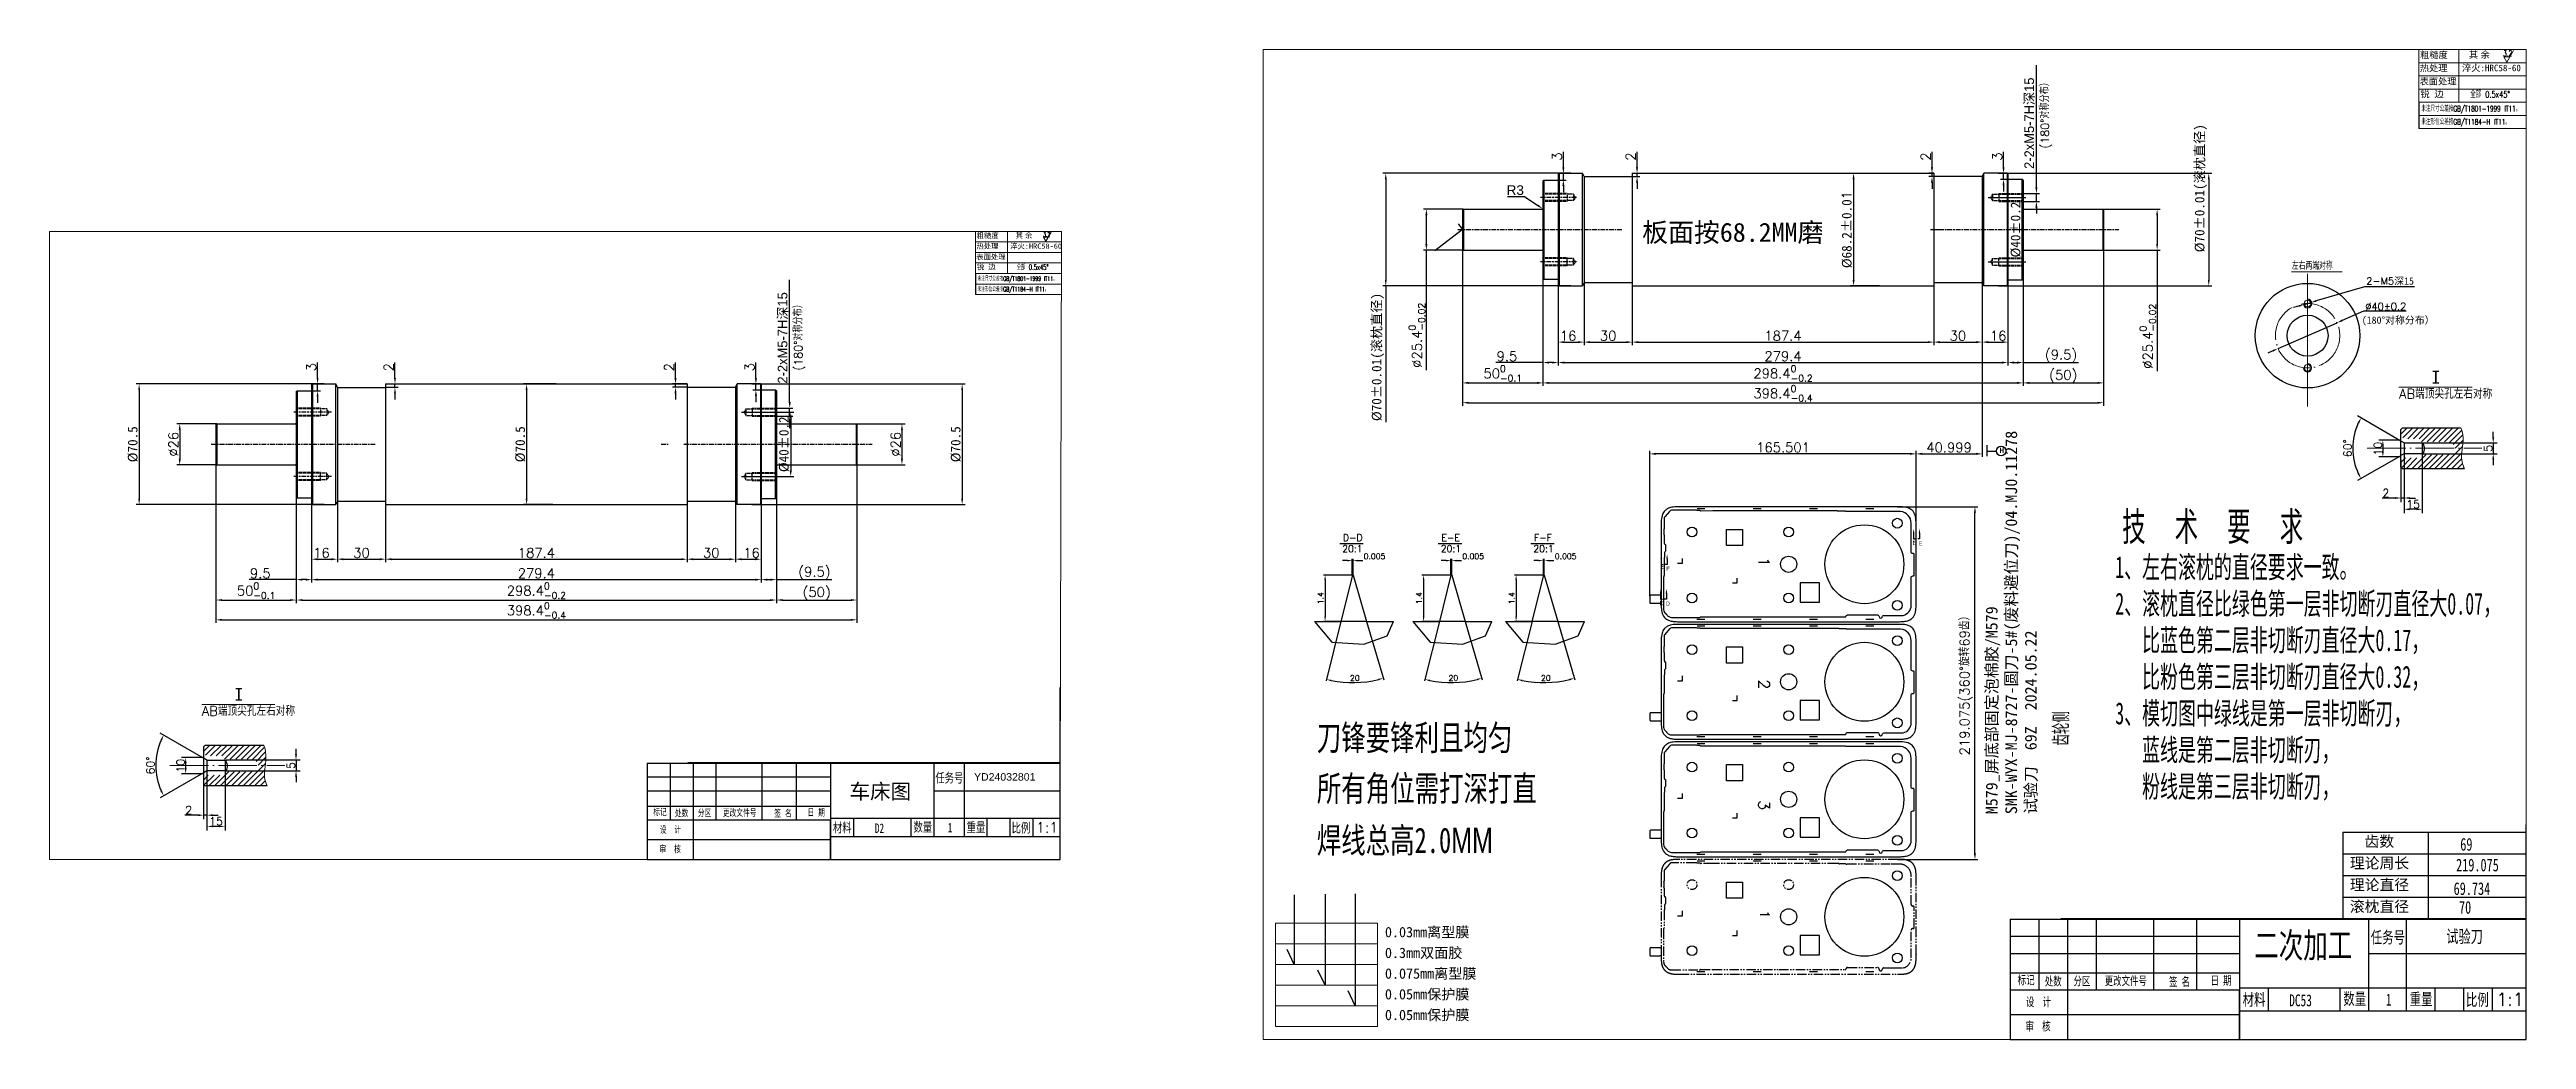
# Model space of a CAD drawing. Header units: inches. Extents: x 21648 to 23685, y -12414 to -11117.
# Drawn here: x 21648 to 23188, y -12414 to -11798 of the extents above; entities that cross this region are included whole.
import ezdxf
from ezdxf.enums import TextEntityAlignment as Align

# ---------------------------------------------------------------- set-up
doc = ezdxf.new("R2010")
doc.units = ezdxf.units.IN
for name, pattern in [('ACAD_ISO04W100', [30, 24, -3, 0, -3]), ('CENTERLINE', [30, 24, -1.5, 3, -1.5]), ('SX', [20.846664, 5.823396, -1.066017, 0.829133, -0.829125, 0.888354, -0.987307, 5.823396, -0.987307, 0.888354, -0.829125, 0.829133, -1.066017]), ('XU', [15, 5, -5, 5]), ('Z3', [8.215055, 3, -0.633062, 1, -0.581993, 3])]:
    doc.linetypes.add(name, pattern=pattern)
for name, color, linetype in [('7标注层', 4, 'Continuous'), ('cc', 7, 'Continuous'), ('DIM', 7, 'Continuous'), ('jz', 5, 'Continuous'), ('KISSCUT1', 3, 'Continuous'), ('kissket', 3, 'Continuous'), ('KS2', 5, 'Continuous'), ('KS3', 6, 'Continuous'), ('qc', 4, 'Continuous'), ('sx', 8, 'SX'), ('xx', 1, 'XU'), ('zx', 6, 'Z3')]:
    doc.layers.add(name, color=color, linetype=linetype)
for name, color, linetype, lineweight in [('中心线层', 1, 'ACAD_ISO04W100', 13), ('外轮廓线层', 120, 'Continuous', 20), ('尺寸線', 3, 'Continuous', 5), ('尺寸线层', 7, 'Continuous', 13)]:
    doc.layers.add(name, color=color, linetype=linetype, lineweight=lineweight)
doc.styles.add('bz', font='txt.shx', dxfattribs={"bigfont": 'hztxt.shx'})
doc.styles.add('hz', font='', dxfattribs={"width": 0.67})
doc.styles.add('PC_TEXTSTYLE', font='ISOCP.SHX', dxfattribs={"width": 0.707, "bigfont": 'GBCBIG.SHX'})
doc.styles.get("Standard").update_dxf_attribs({"font": 'txt.shx', "bigfont": 'gbcbig.shx'})
doc.styles.add('tk', font='', dxfattribs={"width": 0.8})
doc.styles.add('宋体', font='')
doc.styles.add('标注', font='txt.shx', dxfattribs={"width": 0.6, "bigfont": 'hztxt.shx'})
doc.styles.add('样式 2', font='')
doc.styles.get('hz').set_extended_font_data('NSimSun')
doc.styles.get('tk').set_extended_font_data('SimSun')
doc.styles.get('宋体').set_extended_font_data('SimSun')
doc.styles.get('样式 2').set_extended_font_data('NSimSun')
doc.dimstyles.new('0.005', dxfattribs={"dimtxt": 3.5, "dimasz": 3, "dimexe": 1, "dimexo": 0, "dimgap": 1, "dimtad": 1, "dimdec": 3, "dimlfac": 0.05, "dimdsep": 46, "dimtxsty": 'Standard', "dimcen": 0, "dimclrd": 256, "dimclre": 256, "dimadec": 3, "dimazin": 2, "dimtfac": 1, "dimtdec": 3, "dimtmove": 1, "dimatfit": 2, "dimfxl": 0, "dimtolj": 1, "dimlwd": -1, "dimlwe": -1, "dimarcsym": 0})
doc.dimstyles.new('ISO-25', dxfattribs={"dimscale": 1.5, "dimtxt": 4, "dimasz": 2.5, "dimexe": 1.25, "dimexo": 0, "dimtad": 1, "dimdec": 3, "dimdsep": 46, "dimtxsty": 'Standard', "dimcen": 2.5, "dimadec": 0, "dimazin": 0, "dimtfac": 1, "dimtdec": 3, "dimtmove": 0, "dimatfit": 3, "dimfxl": 0, "dimarcsym": 0})
doc.dimstyles.new('ISO-25$0', dxfattribs={"dimtxt": 2.5, "dimasz": 2.5, "dimexe": 1.25, "dimexo": 0.625, "dimtad": 1, "dimtxsty": 'Standard', "dimcen": 2.5, "dimadec": 0, "dimazin": 0, "dimtfac": 1, "dimtmove": 0, "dimatfit": 3, "dimfxl": 0, "dimarcsym": 0})
doc.dimstyles.new('德瑞精工', dxfattribs={"dimtxt": 7, "dimasz": 3.5, "dimexe": 2.5, "dimexo": 0, "dimtad": 1, "dimdec": 3, "dimdsep": 46, "dimtxsty": 'Standard', "dimcen": 3.5, "dimadec": 0, "dimazin": 2, "dimtfac": 1, "dimtdec": 3, "dimtmove": 0, "dimatfit": 3, "dimfxl": 0, "dimarcsym": 0})
doc.dimstyles.new('直径标注', dxfattribs={"dimtxt": 3.5, "dimasz": 3.5, "dimexe": 2.5, "dimexo": 0, "dimtad": 1, "dimtih": 1, "dimtoh": 1, "dimtxsty": 'Standard', "dimcen": 3.5, "dimadec": 0, "dimazin": 0, "dimtfac": 1, "dimtmove": 0, "dimatfit": 3, "dimfxl": 0, "dimarcsym": 0})

msp = doc.modelspace()

# ---------------------------------------------------------------- texts
for s, height, style, width, p in [('左右两端对称', 4.5, 'hz', 0.67, (23041.7473, -11934.7125)), ('标记', 4.27685, 'tk', 0.7, (22023.3107, -12274.3489)), ('设  计', 4.27685, 'tk', 0.7, (22027.3645, -12285.2323)), ('处数', 4.27685, 'tk', 0.7, (22036.7677, -12274.9783)), ('分区', 4.27685, 'tk', 0.7, (22051.0238, -12274.8773)), ('更改文件号', 4.27685, 'tk', 0.7, (22066.5645, -12274.7636)), ('签 名', 4.27685, 'tk', 0.7, (22098.5302, -12275.1426)), ('日 期', 4.27685, 'tk', 0.7, (22119.2052, -12274.5929)), ('审  核', 4.27685, 'tk', 0.7, (22027.1893, -12297.3395)), ('标记', 5.34606, 'tk', 0.7, (22871.3555, -12379.3022)), ('处数', 5.34606, 'tk', 0.7, (22888.1768, -12380.0889)), ('分区', 5.34606, 'tk', 0.7, (22905.997, -12379.9626)), ('更改文件号', 5.34606, 'tk', 0.7, (22925.4229, -12379.8206)), ('签 名', 5.34606, 'tk', 0.7, (22965.3799, -12380.2943)), ('日 期', 5.34606, 'tk', 0.7, (22991.2237, -12379.6071)), ('设  计', 5.34606, 'tk', 0.7, (22876.4228, -12392.9064)), ('审  核', 5.34606, 'tk', 0.7, (22876.2038, -12408.0405))]:
    msp.add_text(s, height=height, dxfattribs=dict(style=style, width=width)).set_placement(p)
at = {"style": 'tk', "width": 0.7}
for s, height, p in [('任务号', 5.94006, (22207.362, -12250.9755)), ('材料', 5.94006, (22140.8084, -12281.924)), ('D2', 5.94006, (22163.9287, -12282.3023)), ('数量', 5.94006, (22190.8645, -12281.5065)), ('1', 5.9401, (22207.8065, -12281.9377)), ('重量', 5.94006, (22223.8876, -12281.6828)), ('比例', 5.94006, (22251.8657, -12282.0427)), ('任务号', 7.42508, (23101.4196, -12350.0855)), ('材料', 7.42508, (23018.2278, -12388.771)), ('DC53', 7.42508, (23047.128, -12389.2439)), ('数量', 7.42508, (23080.7979, -12388.2492)), ('1', 7.4251, (23101.9753, -12388.7882)), ('重量', 7.42508, (23122.0766, -12388.4696)), ('比例', 7.42508, (23157.0494, -12388.9195))]:
    msp.add_text(s, height=height, dxfattribs=at).set_placement(p, align=Align.MIDDLE_CENTER)
at = {"style": '样式 2'}
for s, p in [('理论周长', (23077.7902, -12307.3136)), ('齿数', (23086.9182, -12293.8136)), ('理论直径', (23077.7902, -12320.8136)), ('滚枕直径', (23077.7902, -12334.3136))]:
    msp.add_text(s, height=6.75, dxfattribs=at).set_placement(p)
at = {"attachment_point": 1}
for s, insert, char_height, width in [('{\\fSimSun|b0|i0|c0|p2;(180°\\fSimSun|b0|i0|c134|p2;对称分布）}', (23085.1997, -11964.2962), 4.5, 55.246949), ('1:1', (22261.2747, -12278.5902), 6.4, 16.889206), ('1:1', (23168.8105, -12384.6038), 8, 21.111508)]:
    msp.add_mtext(s, dxfattribs=dict(at, insert=insert, char_height=char_height, width=width))
at = {"color": 1, "char_height": 8, "width": 8.576453, "attachment_point": 1}
for insert in [(23128.5468, -11998.0188), (21762.9642, -12195.0828)]:
    msp.add_mtext('{\\fSimSun|b0|i0|c0|p2;I}', dxfattribs=dict(at, insert=insert))
at = {"color": 141, "linetype": 'ByBlock', "char_height": 6.424704, "width": 132.052323, "attachment_point": 1, "style": '宋体'}
for s, insert in [('{\\C0;0.03mm离型膜}', (22478.0836, -12343.6345)), ('{\\C0;0.3mm双面胶}', (22478.0836, -12356.5045)), ('{\\C0;0.075mm离型膜}', (22478.0836, -12369.3745)), ('{\\C0;0.05mm保护膜}', (22478.0836, -12382.2445)), ('{\\C0;0.05mm保护膜}', (22478.0836, -12395.1145))]:
    msp.add_mtext(s, dxfattribs=dict(at, insert=insert))
at = {"layer": '7标注层', "color": 7, "attachment_point": 1, "style": 'PC_TEXTSTYLE'}
for s, insert, char_height, width in [('{\\fSimSun|b0|i0|c134|p2;\\C1;刀锋要锋利且均匀}', (22435.7152, -12218.1752), 15.762146, 151.552897), ('{\\fSimSun|b0|i0|c134|p2;\\C1;所有角位需打深打直}', (22435.7152, -12249.7304), 15.762146, 151.552897), ('{\\fSimSun|b0|i0|c134|p2;\\C1;焊线总高2.0\\fArial|b0|i0|c0|p32;MM}', (22435.7152, -12281.9092), 15.762146, 151.552897), ('{\\fSimSun|b0|i0|c134|p2;69}', (23146.3967, -12288.3561), 7.881073, 61.011321), ('{\\fSimSun|b0|i0|c134|p2;219.075}', (23143.8203, -12301.2165), 7.881073, 61.011321), ('{\\fSimSun|b0|i0|c134|p2;69.734}', (23142.2893, -12315.8952), 7.881073, 61.011321), ('{\\fSimSun|b0|i0|c134|p2;\\C1;70}', (23145.6229, -12327.5464), 7.881073, 61.011321), ('{\\fSimSun|b0|i0|c134|p2;\\C1;二次加工}', (23018.4023, -12347.1695), 15.762146, 122.022643), ('{\\fSimSun|b0|i0|c134|p2;试验刀}', (23137.683, -12345.6186), 7.881073, 61.011321)]:
    msp.add_mtext(s, dxfattribs=dict(at, insert=insert, char_height=char_height, width=width))
at = {"layer": 'cc', "linetype": 'ByBlock', "lineweight": 15, "ltscale": 0.5, "style": '标注', "width": 0.6}
for height, p in [(3.5109, (23173.107, -11802.6195)), (2.80872, (22265.6119, -11914.7564))]:
    msp.add_text('3.2', height=height, dxfattribs=at).set_placement(p)
at = {"layer": 'cc', "linetype": 'ByBlock', "lineweight": 15, "attachment_point": 1}
for s, insert, char_height in [('{\\fﾷￂￋￎ_GB2312|b0|i0|c134|p49;热处理}', (23121.2874, -11807.8541), 4.096045), ('{\\fﾷￂￋￎ_GB2312|b0|i0|c134|p49;粗糙度}', (23121.3971, -11799.717), 4.096045), ('{\\fFangSong_GB2312|b0|i0|c134|p49;淬火:HRC58-60}', (23147.5005, -11807.8186), 4.096045), ('{\\fﾷￂￋￎ_GB2312|b0|i0|c134|p49;其 余}', (23151.7456, -11799.5727), 4.096045), ('{\\fﾷￂￋￎ_GB2312|b0|i0|c134|p49;表面处理}', (23121.1466, -11816.153), 4.096045), ('{\\fﾷￂￋￎ_GB2312|b0|i0|c134|p49;锐  边}', (23121.6275, -11824.0673), 4.096045), ('{\\fﾷￂￋￎ_GB2312|b0|i0|c134|p49;粗糙度}', (22224.2439, -11912.4344), 3.276836), ('{\\fﾷￂￋￎ_GB2312|b0|i0|c134|p49;其 余}', (22248.5227, -11912.319), 3.276836), ('{\\fﾷￂￋￎ_GB2312|b0|i0|c134|p49;表面处理}', (22224.0435, -11925.5832), 3.276836), ('{\\fﾷￂￋￎ_GB2312|b0|i0|c134|p49;热处理}', (22224.1562, -11918.9441), 3.276836), ('{\\fFangSong_GB2312|b0|i0|c134|p49;淬火:HRC58-60}', (22245.1267, -11918.9157), 3.276836), ('{\\fﾷￂￋￎ_GB2312|b0|i0|c134|p49;锐  边}', (22224.4282, -11931.9146), 3.276836)]:
    msp.add_mtext(s, dxfattribs=dict(at, insert=insert, char_height=char_height))
at = {"layer": 'cc', "linetype": 'ByBlock', "lineweight": 13, "attachment_point": 1, "style": '标注'}
for s, insert, char_height, width in [('\\M+196A2\\M+1928D\\M+18EDA\\M+190A1\\M+18CF6\\M+18DB7\\M+188C2GB/T1801-1999 IT11\\M+18142', (23122.2349, -11833.3933), 3.510896, 71.058074), ('\\M+196A2\\M+1928D\\M+18C60\\M+188CA\\M+18CF6\\M+18DB7\\M+188C2GB/T1184-H IT11\\M+18142', (23122.2349, -11841.5853), 3.510896, 71.058074), ('\\M+196A2\\M+1928D\\M+18EDA\\M+190A1\\M+18CF6\\M+18DB7\\M+188C2GB/T1801-1999 IT11\\M+18142', (22224.9141, -11939.3754), 2.808717, 56.846459), ('\\M+196A2\\M+1928D\\M+18C60\\M+188CA\\M+18CF6\\M+18DB7\\M+188C2GB/T1184-H IT11\\M+18142', (22224.9141, -11945.9291), 2.808717, 56.846459)]:
    msp.add_mtext(s, dxfattribs=dict(at, insert=insert, char_height=char_height, width=width))
at = {"layer": 'cc', "linetype": 'ByBlock', "lineweight": 15, "attachment_point": 1, "style": '标注'}
for insert, char_height in [((23152.6585, -11824.2256), 4.096045), ((22249.2531, -11932.0413), 3.276836)]:
    msp.add_mtext('\\M+19153\\M+19594 0.5x45°', dxfattribs=dict(at, insert=insert, char_height=char_height))
at = {"layer": 'cc', "attachment_point": 1}
for s, insert, char_height, width in [('技 术 要 求', (22936.273, -12085.4239), 20.25, 2054.38275), ('\\W0.6;{\\fNSimSun|b0|i0|c134|p49;\\P\\fSimSun|b0|i0|c134|p2;1、左右滚枕的直径要求一致。\\P2、滚枕直径比绿色第一层非切断刃直径大0.07，\\P   比蓝色第二层非切断刃直径大0.17，\\P   比粉色第三层非切断刃直径大0.32，\\P3、模切图中绿线是第一层非切断刃，\\P   蓝线是第二层非切断刃，\\P   粉线是第三层非切断刃，}', (22931.9559, -12090.4594), 13.632054, 5601.091226)]:
    msp.add_mtext(s, dxfattribs=dict(at, insert=insert, char_height=char_height, width=width))
at = {"layer": 'DIM'}
msp.add_text('(180%%d对称分布）', height=5.04, rotation=90, dxfattribs=at).set_placement((22890.7945, -11859.9387))
at = {"layer": 'DIM', "color": 6}
msp.add_text('(180%%d对称分布）', height=5.04, rotation=90, dxfattribs=at).set_placement((22115.9876, -11997.9063))
at = {"layer": 'DIM', "attachment_point": 1, "rotation": 90}
for s, insert, char_height, width in [('{\\fNSimSun|b0|i0|c134|p49;\\H0.9114x;M579_屏底部固定泡棉胶/M579 \\PSMK-WYX-MJ-8727-圆刀-5#(废料避位刀)/04.MJ0.11278\\P试验刀  69Z  2024.05.22\\fSimSun|b0|i0|c134|p2;\\P\\C3;\\P\\H1.097x;   }', (22851.514, -12273.5902), 8, 278.328889), ('{\\C1;齿轮侧}', (22893.4548, -12231.0463), 10, 20.907161)]:
    msp.add_mtext(s, dxfattribs=dict(at, insert=insert, char_height=char_height, width=width))
at = {"layer": 'jz'}
for s, height, p in [('H', 3, (22860.0711, -12049.0108)), ('D-D', 4.2, (22451.9452, -12103.8427)), ('E-E', 4.2, (22513.1805, -12103.8427)), ('F-F', 4.2, (22570.7045, -12103.8427)), ('20:1', 4.2, (22451.5623, -12110.6656)), ('20:1', 4.2, (22512.7976, -12110.6656)), ('20:1', 4.2, (22570.3217, -12110.6656))]:
    msp.add_text(s, height=height, dxfattribs=at).set_placement(p)
at = {"layer": 'jz', "char_height": 2.52, "width": 1.04904, "attachment_point": 1, "style": 'bz'}
for s, insert in [('{\\fArial|b0|i0|c0|p32;E}', (22806.0669, -12103.7832)), ('{\\fArial|b0|i0|c0|p32;E}', (22809.8402, -12103.9629)), ('{\\fArial|b0|i0|c0|p32;F}', (22649.1819, -12119.6385)), ('{\\fArial|b0|i0|c0|p32;F}', (22652.9552, -12119.8182)), ('{\\fArial|b0|i0|c0|p32;D}', (22648.8139, -12141.2853)), ('{\\fArial|b0|i0|c0|p32;D}', (22652.5872, -12141.465))]:
    msp.add_mtext(s, dxfattribs=dict(at, insert=insert))
at = {"layer": 'KISSCUT1', "insert": (22637.8819, -11906.0775), "char_height": 11.82165, "width": 290.685344, "attachment_point": 1}
msp.add_mtext('{\\fSimSun|b0|i0|c134|p2;\\C1;板面按68.2MM磨}', dxfattribs=at)
at = {"layer": '尺寸線', "color": 6, "attachment_point": 1}
for s, insert, char_height, width in [('{\\fSimSun|b0|i0|c134|p2;\\C0;车床图}', (22145.3239, -12254.7298), 9.36, 604.621769), ('{\\fArial|b0|i0|c0|p32;\\C0;YD24032801}', (22222.6984, -12248.0543), 4.68, 302.310885)]:
    msp.add_mtext(s, dxfattribs=dict(at, insert=insert, char_height=char_height, width=width))
at = {"layer": '尺寸线层', "color": 1, "char_height": 6, "width": 55.616042, "attachment_point": 1}
for insert in [(23108.3024, -12009.3435), (21742.7197, -12206.4075)]:
    msp.add_mtext('{\\C256;AB端顶尖孔左右对称}', dxfattribs=dict(at, insert=insert))

# ---------------------------------------------------------------- blocks, each defined once
blk = doc.blocks.new('*D243')
at = {"layer": 'Defpoints', "color": 0}
for p in [(21811, -12043.7), (22090.4, -12043.7), (22090.4, -12127.8)]:
    blk.add_point(p, dxfattribs=at)
at = {"layer": 'DIM', "color": 0, "lineweight": -2}
for p, q in [((21811, -12043.7), (21811, -12129.7)), ((22090.4, -12043.7), (22090.4, -12129.7)), ((21814.8, -12127.8), (22086.7, -12127.8))]:
    blk.add_line(p, q, dxfattribs=at)
at = {"layer": 'DIM', "color": 0}
for points in [[(21814.8, -12127.2), (21814.8, -12128.5), (21811, -12127.8)], [(22086.7, -12127.2), (22086.7, -12128.5), (22090.4, -12127.8)]]:
    blk.add_solid(points, dxfattribs=at)
at = {"layer": 'DIM', "color": 0, "insert": (21950.7, -12123.9), "char_height": 6, "attachment_point": 5}
blk.add_mtext('279.4', dxfattribs=at)
blk = doc.blocks.new('*D244')
at = {"layer": 'Defpoints', "color": 0}
for p in [(21801.5, -12077), (22099.9, -12077), (22099.9, -12140.5)]:
    blk.add_point(p, dxfattribs=at)
at = {"layer": 'DIM', "color": 0, "lineweight": -2}
for p, q in [((21801.5, -12077), (21801.5, -12142.4)), ((22099.9, -12077), (22099.9, -12142.4)), ((21805.3, -12140.5), (22096.2, -12140.5))]:
    blk.add_line(p, q, dxfattribs=at)
at = {"layer": 'DIM', "color": 0}
for points in [[(21805.3, -12139.9), (21805.3, -12141.1), (21801.5, -12140.5)], [(22096.2, -12139.9), (22096.2, -12141.1), (22099.9, -12140.5)]]:
    blk.add_solid(points, dxfattribs=at)
at = {"layer": 'DIM', "color": 0, "insert": (21950.7, -12134.7), "char_height": 6, "attachment_point": 5}
blk.add_mtext('\\A1;298.4{\\H0.7x;\\S0^ -0.2;}', dxfattribs=at)
blk = doc.blocks.new('*D282')
at = {"layer": 'Defpoints', "color": 0}
for p in [(21751.5, -12055.9), (22149.9, -12055.9), (22149.9, -12152.8)]:
    blk.add_point(p, dxfattribs=at)
at = {"layer": 'DIM', "color": 0, "lineweight": -2}
for p, q in [((21751.5, -12055.9), (21751.5, -12154.7)), ((22149.9, -12055.9), (22149.9, -12154.7)), ((21755.3, -12152.8), (22146.2, -12152.8))]:
    blk.add_line(p, q, dxfattribs=at)
at = {"layer": 'DIM', "color": 0}
for points in [[(21755.3, -12152.2), (21755.3, -12153.4), (21751.5, -12152.8)], [(22146.2, -12152.2), (22146.2, -12153.4), (22149.9, -12152.8)]]:
    blk.add_solid(points, dxfattribs=at)
at = {"layer": 'DIM', "color": 0, "insert": (21950.7, -12147), "char_height": 6, "attachment_point": 5}
blk.add_mtext('\\A1;398.4{\\H0.7x;\\S0^ -0.4;}', dxfattribs=at)
blk = doc.blocks.new('*D283')
at = {"layer": 'Defpoints', "color": 0}
for p in [(21752, -12031), (21729, -12056.4), (21752, -12056.4)]:
    blk.add_point(p, dxfattribs=at)
at = {"layer": 'DIM', "color": 0, "lineweight": -2}
for p, q in [((21752, -12031), (21727.2, -12031)), ((21729, -12034.8), (21729, -12052.7)), ((21752, -12056.4), (21727.2, -12056.4))]:
    blk.add_line(p, q, dxfattribs=at)
at = {"layer": 'DIM', "color": 0}
for points in [[(21728.4, -12034.8), (21729.7, -12034.8), (21729, -12031)], [(21728.4, -12052.7), (21729.7, -12052.7), (21729, -12056.4)]]:
    blk.add_solid(points, dxfattribs=at)
at = {"layer": 'DIM', "color": 0, "insert": (21725.1, -12043.7), "char_height": 6, "attachment_point": 5, "rotation": 90}
blk.add_mtext('%%c26', dxfattribs=at)
blk = doc.blocks.new('*D284')
at = {"layer": 'Defpoints', "color": 0}
for p in [(21818.8, -12006.2), (21703.8, -12081.2), (21818.8, -12081.2)]:
    blk.add_point(p, dxfattribs=at)
at = {"layer": 'DIM', "color": 0, "lineweight": -2}
for p, q in [((21818.8, -12006.2), (21701.9, -12006.2)), ((21703.8, -12010), (21703.8, -12077.5)), ((21818.8, -12081.2), (21701.9, -12081.2))]:
    blk.add_line(p, q, dxfattribs=at)
at = {"layer": 'DIM', "color": 0}
for points in [[(21703.2, -12010), (21704.4, -12010), (21703.8, -12006.2)], [(21703.2, -12077.5), (21704.4, -12077.5), (21703.8, -12081.2)]]:
    blk.add_solid(points, dxfattribs=at)
at = {"layer": 'DIM', "color": 0, "insert": (21699.9, -12043.7), "char_height": 6, "attachment_point": 5, "rotation": 90}
blk.add_mtext('{\\fSimSun|b0|i0|c134|p2;%%C70.5}', dxfattribs=at)
blk = doc.blocks.new('*D245')
at = {"layer": 'Defpoints', "color": 0}
for p in [(21857, -12069.1), (21827, -12079.1), (21857, -12115.1)]:
    blk.add_point(p, dxfattribs=at)
at = {"layer": 'DIM', "color": 0, "lineweight": -2}
for p, q in [((21857, -12069.1), (21857, -12117)), ((21827, -12079.1), (21827, -12117)), ((21830.8, -12115.1), (21853.3, -12115.1))]:
    blk.add_line(p, q, dxfattribs=at)
at = {"layer": 'DIM', "color": 0}
for points in [[(21830.8, -12114.5), (21830.8, -12115.8), (21827, -12115.1)], [(21853.3, -12114.5), (21853.3, -12115.8), (21857, -12115.1)]]:
    blk.add_solid(points, dxfattribs=at)
at = {"layer": 'DIM', "color": 0, "insert": (21842, -12111.2), "char_height": 6, "attachment_point": 5}
blk.add_mtext('30', dxfattribs=at)
blk = doc.blocks.new('*D285')
at = {"layer": 'Defpoints', "color": 0}
for p in [(21801.5, -12030.5), (21811, -12081.2), (21811, -12127.8)]:
    blk.add_point(p, dxfattribs=at)
at = {"layer": 'DIM', "color": 0, "lineweight": -2}
for p, q in [((21801.5, -12030.5), (21801.5, -12129.7)), ((21811, -12081.2), (21811, -12129.7)), ((21801.5, -12127.8), (21772.2, -12127.8)), ((21807.3, -12127.8), (21805.3, -12127.8))]:
    blk.add_line(p, q, dxfattribs=at)
at = {"layer": 'DIM', "color": 0}
for points in [[(21805.3, -12127.2), (21805.3, -12128.5), (21801.5, -12127.8)], [(21807.3, -12127.2), (21807.3, -12128.5), (21811, -12127.8)]]:
    blk.add_solid(points, dxfattribs=at)
at = {"layer": 'DIM', "color": 0, "insert": (21779.1, -12123.9), "char_height": 6, "attachment_point": 5}
blk.add_mtext('9.5', dxfattribs=at)
blk = doc.blocks.new('*D246')
at = {"layer": 'Defpoints', "color": 0}
for p in [(21751.5, -12055.9), (21801.5, -12056.9), (21801.5, -12140.5)]:
    blk.add_point(p, dxfattribs=at)
at = {"layer": 'DIM', "color": 0, "lineweight": -2}
for p, q in [((21751.5, -12055.9), (21751.5, -12142.4)), ((21801.5, -12056.9), (21801.5, -12142.4)), ((21755.3, -12140.5), (21797.8, -12140.5))]:
    blk.add_line(p, q, dxfattribs=at)
at = {"layer": 'DIM', "color": 0}
for points in [[(21755.3, -12139.9), (21755.3, -12141.1), (21751.5, -12140.5)], [(21797.8, -12139.9), (21797.8, -12141.1), (21801.5, -12140.5)]]:
    blk.add_solid(points, dxfattribs=at)
at = {"layer": 'DIM', "color": 0, "insert": (21776.5, -12134.7), "char_height": 6, "attachment_point": 5}
blk.add_mtext('\\A1;50{\\H0.7x;\\S0^ -0.1;}', dxfattribs=at)
blk = doc.blocks.new('*D247')
at = {"layer": 'Defpoints', "color": 0}
for p in [(21811, -12043.7), (21827, -12043.7), (21827, -12115.1)]:
    blk.add_point(p, dxfattribs=at)
at = {"layer": 'DIM', "color": 0, "lineweight": -2}
for p, q in [((21811, -12043.7), (21811, -12117)), ((21827, -12043.7), (21827, -12117)), ((21814.8, -12115.1), (21823.3, -12115.1))]:
    blk.add_line(p, q, dxfattribs=at)
at = {"layer": 'DIM', "color": 0}
for points in [[(21814.8, -12114.5), (21814.8, -12115.8), (21811, -12115.1)], [(21823.3, -12114.5), (21823.3, -12115.8), (21827, -12115.1)]]:
    blk.add_solid(points, dxfattribs=at)
at = {"layer": 'DIM', "color": 0, "insert": (21817.1, -12111.2), "char_height": 6, "attachment_point": 5}
blk.add_mtext('16', dxfattribs=at)
blk = doc.blocks.new('*D248')
at = {"layer": 'Defpoints', "color": 0}
for p in [(22084.7, -12006.2), (22084.7, -12081.2), (22215.3, -12081.2)]:
    blk.add_point(p, dxfattribs=at)
at = {"layer": 'DIM', "color": 0, "lineweight": -2}
for p, q in [((22084.7, -12006.2), (22217.2, -12006.2)), ((22215.3, -12010), (22215.3, -12077.5)), ((22084.7, -12081.2), (22217.2, -12081.2))]:
    blk.add_line(p, q, dxfattribs=at)
at = {"layer": 'DIM', "color": 0}
for points in [[(22214.7, -12010), (22215.9, -12010), (22215.3, -12006.2)], [(22214.7, -12077.5), (22215.9, -12077.5), (22215.3, -12081.2)]]:
    blk.add_solid(points, dxfattribs=at)
at = {"layer": 'DIM', "color": 0, "insert": (22211.4, -12043.7), "char_height": 6, "attachment_point": 5, "rotation": 90}
blk.add_mtext('{\\fSimSun|b0|i0|c134|p2;%%C70.5}', dxfattribs=at)
blk = doc.blocks.new('*D286')
at = {"layer": 'Defpoints', "color": 0}
for p in [(22078.1, -12023.7), (22078.1, -12063.7), (22108.8, -12063.7)]:
    blk.add_point(p, dxfattribs=at)
at = {"layer": 'DIM', "color": 0, "lineweight": -2}
for p, q in [((22078.1, -12023.7), (22110.6, -12023.7)), ((22108.8, -12027.5), (22108.8, -12060)), ((22078.1, -12063.7), (22110.6, -12063.7))]:
    blk.add_line(p, q, dxfattribs=at)
at = {"layer": 'DIM', "color": 0}
for points in [[(22108.1, -12027.5), (22109.4, -12027.5), (22108.8, -12023.7)], [(22108.1, -12060), (22109.4, -12060), (22108.8, -12063.7)]]:
    blk.add_solid(points, dxfattribs=at)
at = {"layer": 'DIM', "color": 0, "insert": (22104.6, -12043.7), "char_height": 6, "attachment_point": 5, "rotation": 90}
blk.add_mtext('{\\fSimSun|b0|i0|c134|p2;%%C40±0.2}', dxfattribs=at)
blk = doc.blocks.new('*D249')
at = {"layer": 'Defpoints', "color": 0}
for p in [(22149.4, -12031), (22149.4, -12056.4), (22177.9, -12056.4)]:
    blk.add_point(p, dxfattribs=at)
at = {"layer": 'DIM', "color": 0, "lineweight": -2}
for p, q in [((22149.4, -12031), (22179.8, -12031)), ((22177.9, -12034.8), (22177.9, -12052.7)), ((22149.4, -12056.4), (22179.8, -12056.4))]:
    blk.add_line(p, q, dxfattribs=at)
at = {"layer": 'DIM', "color": 0}
for points in [[(22177.3, -12034.8), (22178.5, -12034.8), (22177.9, -12031)], [(22177.3, -12052.7), (22178.5, -12052.7), (22177.9, -12056.4)]]:
    blk.add_solid(points, dxfattribs=at)
at = {"layer": 'DIM', "color": 0, "insert": (22174, -12043.7), "char_height": 6, "attachment_point": 5, "rotation": 90}
blk.add_mtext('%%c26', dxfattribs=at)
blk = doc.blocks.new('*D250')
at = {"layer": 'Defpoints', "color": 0}
for p in [(22099.9, -12021.2), (22108.1, -12021.2), (22099.9, -12026.2)]:
    blk.add_point(p, dxfattribs=at)
at = {"layer": 'DIM', "color": 0, "lineweight": -2}
for p, q in [((22108.1, -12017.5), (22108.1, -11941.5)), ((22099.9, -12021.2), (22110, -12021.2)), ((22108.1, -12026.2), (22108.1, -12021.2)), ((22099.9, -12026.2), (22110, -12026.2)), ((22108.1, -12030), (22108.1, -12033.7))]:
    blk.add_line(p, q, dxfattribs=at)
at = {"layer": 'DIM', "color": 0}
for points in [[(22107.5, -12017.5), (22108.8, -12017.5), (22108.1, -12021.2)], [(22107.5, -12030), (22108.8, -12030), (22108.1, -12026.2)]]:
    blk.add_solid(points, dxfattribs=at)
at = {"layer": 'DIM', "color": 0, "insert": (22104, -11977.6), "char_height": 6, "attachment_point": 5, "rotation": 90}
blk.add_mtext('{\\f??|b0|i0|c0|p54;2-2xM5-7H\\f??|b0|i0|c134|p54;深15\\f??|b0|i0|c0|p54; }', dxfattribs=at)
blk = doc.blocks.new('*D251')
at = {"layer": 'Defpoints', "color": 0}
for p in [(22074.4, -12043.7), (22090.4, -12043.7), (22090.4, -12115.1)]:
    blk.add_point(p, dxfattribs=at)
at = {"layer": 'DIM', "color": 0, "lineweight": -2}
for p, q in [((22074.4, -12043.7), (22074.4, -12117)), ((22090.4, -12043.7), (22090.4, -12117)), ((22078.2, -12115.1), (22086.7, -12115.1))]:
    blk.add_line(p, q, dxfattribs=at)
at = {"layer": 'DIM', "color": 0}
for points in [[(22078.2, -12114.5), (22078.2, -12115.8), (22074.4, -12115.1)], [(22086.7, -12114.5), (22086.7, -12115.8), (22090.4, -12115.1)]]:
    blk.add_solid(points, dxfattribs=at)
at = {"layer": 'DIM', "color": 0, "insert": (22084.4, -12111.2), "char_height": 6, "attachment_point": 5}
blk.add_mtext('16', dxfattribs=at)
blk = doc.blocks.new('*D252')
at = {"layer": 'Defpoints', "color": 0}
for p in [(22149.9, -12056.4), (22099.9, -12078.5), (22149.9, -12140.5)]:
    blk.add_point(p, dxfattribs=at)
at = {"layer": 'DIM', "color": 0, "lineweight": -2}
for p, q in [((22149.9, -12056.4), (22149.9, -12142.4)), ((22099.9, -12078.5), (22099.9, -12142.4)), ((22103.7, -12140.5), (22146.2, -12140.5))]:
    blk.add_line(p, q, dxfattribs=at)
at = {"layer": 'DIM', "color": 0}
for points in [[(22103.7, -12139.9), (22103.7, -12141.1), (22099.9, -12140.5)], [(22146.2, -12139.9), (22146.2, -12141.1), (22149.9, -12140.5)]]:
    blk.add_solid(points, dxfattribs=at)
at = {"layer": 'DIM', "color": 0, "insert": (22124.9, -12136.6), "char_height": 6, "attachment_point": 5}
blk.add_mtext('(50)', dxfattribs=at)
blk = doc.blocks.new('*D253')
at = {"layer": 'Defpoints', "color": 0}
for p in [(22090.4, -12043.7), (22099.9, -12043.7), (22099.9, -12127.8)]:
    blk.add_point(p, dxfattribs=at)
at = {"layer": 'DIM', "color": 0, "lineweight": -2}
for p, q in [((22090.4, -12043.7), (22090.4, -12129.7)), ((22099.9, -12043.7), (22099.9, -12129.7)), ((22094.2, -12127.8), (22096.2, -12127.8)), ((22099.9, -12127.8), (22134.4, -12127.8))]:
    blk.add_line(p, q, dxfattribs=at)
at = {"layer": 'DIM', "color": 0}
for points in [[(22094.2, -12127.2), (22094.2, -12128.5), (22090.4, -12127.8)], [(22096.2, -12127.2), (22096.2, -12128.5), (22099.9, -12127.8)]]:
    blk.add_solid(points, dxfattribs=at)
at = {"layer": 'DIM', "color": 0, "insert": (22123.5, -12123.9), "char_height": 6, "attachment_point": 5}
blk.add_mtext('(9.5)', dxfattribs=at)
blk = doc.blocks.new('*D254')
at = {"layer": 'Defpoints', "color": 0}
for p in [(22044.4, -12058.2), (22074.4, -12055.5), (22074.4, -12115.1)]:
    blk.add_point(p, dxfattribs=at)
at = {"layer": 'DIM', "color": 0, "lineweight": -2}
for p, q in [((22044.4, -12058.2), (22044.4, -12117)), ((22074.4, -12055.5), (22074.4, -12117)), ((22048.2, -12115.1), (22070.7, -12115.1))]:
    blk.add_line(p, q, dxfattribs=at)
at = {"layer": 'DIM', "color": 0}
for points in [[(22048.2, -12114.5), (22048.2, -12115.8), (22044.4, -12115.1)], [(22070.7, -12114.5), (22070.7, -12115.8), (22074.4, -12115.1)]]:
    blk.add_solid(points, dxfattribs=at)
at = {"layer": 'DIM', "color": 0, "insert": (22059.4, -12111.2), "char_height": 6, "attachment_point": 5}
blk.add_mtext('30', dxfattribs=at)
blk = doc.blocks.new('*D255')
at = {"layer": 'Defpoints', "color": 0}
for p in [(21963, -12006.2), (21944.6, -12081.2), (21960.9, -12081.2)]:
    blk.add_point(p, dxfattribs=at)
at = {"layer": 'DIM', "color": 0, "lineweight": -2}
for p, q in [((21963, -12006.2), (21942.7, -12006.2)), ((21944.6, -12010), (21944.6, -12077.5)), ((21960.9, -12081.2), (21942.7, -12081.2))]:
    blk.add_line(p, q, dxfattribs=at)
at = {"layer": 'DIM', "color": 0}
for points in [[(21944, -12010), (21945.2, -12010), (21944.6, -12006.2)], [(21944, -12077.5), (21945.2, -12077.5), (21944.6, -12081.2)]]:
    blk.add_solid(points, dxfattribs=at)
at = {"layer": 'DIM', "color": 0, "insert": (21940.7, -12043.7), "char_height": 6, "attachment_point": 5, "rotation": 90}
blk.add_mtext('{\\fNSimSun|b0|i0|c134|p49;%%C70.5}', dxfattribs=at)
blk = doc.blocks.new('*D256')
at = {"layer": 'Defpoints', "color": 0}
for p in [(21857, -12061.2), (22044.4, -12059.7), (22044.4, -12115.1)]:
    blk.add_point(p, dxfattribs=at)
at = {"layer": 'DIM', "color": 0, "lineweight": -2}
for p, q in [((21857, -12061.2), (21857, -12117)), ((22044.4, -12059.7), (22044.4, -12117)), ((21860.8, -12115.1), (22040.7, -12115.1))]:
    blk.add_line(p, q, dxfattribs=at)
at = {"layer": 'DIM', "color": 0}
for points in [[(21860.8, -12114.5), (21860.8, -12115.8), (21857, -12115.1)], [(22040.7, -12114.5), (22040.7, -12115.8), (22044.4, -12115.1)]]:
    blk.add_solid(points, dxfattribs=at)
at = {"layer": 'DIM', "color": 0, "insert": (21950.7, -12111.2), "char_height": 6, "attachment_point": 5}
blk.add_mtext('187.4', dxfattribs=at)
blk = doc.blocks.new('*D279')
at = {"color": 0, "lineweight": -2}
for p, q in [((21743.9, -12238.8), (21716.9, -12223.2)), ((21743.9, -12247.8), (21716.9, -12263.4))]:
    blk.add_line(p, q, dxfattribs=at)
blk.add_arc((21751.8, -12243.3), 37.7, 155.3209, 204.6791, dxfattribs=at)
at = {"color": 0}
for points in [[(21717, -12227.3), (21718, -12227.8), (21719.1, -12224.4)], [(21718, -12258.8), (21717, -12259.3), (21719.1, -12262.1)]]:
    blk.add_solid(points, dxfattribs=at)
at = {"layer": 'Defpoints', "color": 0}
for p in [(21714.6, -12236.7), (21743.9, -12238.8), (21743.9, -12247.8), (21745.9, -12239.9), (21745.9, -12246.7)]:
    blk.add_point(p, dxfattribs=at)
at = {"color": 0, "insert": (21710.8, -12243.3), "char_height": 5, "attachment_point": 5, "rotation": 90}
blk.add_mtext('60°', dxfattribs=at)
blk = doc.blocks.new('*D241')
at = {"color": 0, "lineweight": -2}
for p, q in [((21743.9, -12238.3), (21730.2, -12238.3)), ((21743.9, -12248.6), (21730.2, -12248.6)), ((21732.7, -12241.8), (21732.7, -12245.1))]:
    blk.add_line(p, q, dxfattribs=at)
at = {"color": 0}
for points in [[(21732.2, -12241.8), (21733.3, -12241.8), (21732.7, -12238.3)], [(21732.2, -12245.1), (21733.3, -12245.1), (21732.7, -12248.6)]]:
    blk.add_solid(points, dxfattribs=at)
at = {"layer": 'Defpoints', "color": 0}
for p in [(21743.9, -12238.3), (21732.7, -12248.6), (21743.9, -12248.6)]:
    blk.add_point(p, dxfattribs=at)
at = {"color": 0, "insert": (21729.6, -12243.5), "char_height": 5, "attachment_point": 5, "rotation": 90}
blk.add_mtext('10', dxfattribs=at)
blk = doc.blocks.new('*D280')
at = {"color": 0, "lineweight": -2}
for p, q in [((21745.9, -12246.6), (21745.9, -12283.7)), ((21757.2, -12246.6), (21757.2, -12283.7)), ((21753.7, -12281.2), (21749.4, -12281.2))]:
    blk.add_line(p, q, dxfattribs=at)
at = {"color": 0}
for points in [[(21749.4, -12280.6), (21749.4, -12281.7), (21745.9, -12281.2)], [(21753.7, -12280.6), (21753.7, -12281.7), (21757.2, -12281.2)]]:
    blk.add_solid(points, dxfattribs=at)
at = {"layer": 'Defpoints', "color": 0}
for p in [(21745.9, -12246.6), (21757.2, -12246.6), (21745.9, -12281.2)]:
    blk.add_point(p, dxfattribs=at)
at = {"color": 0, "insert": (21751.6, -12278), "char_height": 5, "attachment_point": 5}
blk.add_mtext('15', dxfattribs=at)
blk = doc.blocks.new('*D281')
at = {"color": 0, "lineweight": -2}
for p, q in [((21801.3, -12236.4), (21801.3, -12232.9)), ((21757.6, -12239.9), (21803.8, -12239.9)), ((21757.8, -12246.7), (21803.8, -12246.7)), ((21801.3, -12239.9), (21801.3, -12246.7)), ((21801.3, -12250.2), (21801.3, -12253.7))]:
    blk.add_line(p, q, dxfattribs=at)
at = {"color": 0}
for points in [[(21800.7, -12236.4), (21801.9, -12236.4), (21801.3, -12239.9)], [(21800.7, -12250.2), (21801.9, -12250.2), (21801.3, -12246.7)]]:
    blk.add_solid(points, dxfattribs=at)
at = {"layer": 'Defpoints', "color": 0}
for p in [(21757.6, -12239.9), (21757.8, -12246.7), (21801.3, -12246.7)]:
    blk.add_point(p, dxfattribs=at)
at = {"color": 0, "insert": (21798.2, -12243.3), "char_height": 5, "attachment_point": 5, "rotation": 90}
blk.add_mtext('5', dxfattribs=at)
blk = doc.blocks.new('*D242')
at = {"layer": 'Defpoints', "color": 0}
for p in [(21743.9, -12250.4), (21745.9, -12249.3), (21745.9, -12274.2)]:
    blk.add_point(p, dxfattribs=at)
at = {"layer": '尺寸线层', "color": 0, "lineweight": -2}
for p, q in [((21743.9, -12250.4), (21743.9, -12276.7)), ((21745.9, -12249.3), (21745.9, -12276.7)), ((21740.4, -12274.2), (21732.3, -12274.2)), ((21745.9, -12274.2), (21743.9, -12274.2)), ((21749.4, -12274.2), (21752.9, -12274.2))]:
    blk.add_line(p, q, dxfattribs=at)
at = {"layer": '尺寸线层', "color": 0}
for points in [[(21740.4, -12273.6), (21740.4, -12274.8), (21743.9, -12274.2)], [(21749.4, -12273.6), (21749.4, -12274.8), (21745.9, -12274.2)]]:
    blk.add_solid(points, dxfattribs=at)
at = {"layer": '尺寸线层', "color": 0, "insert": (21734.6, -12271.1), "char_height": 5, "attachment_point": 5}
blk.add_mtext('2', dxfattribs=at)
blk = doc.blocks.new('*D275')
at = {"layer": 'Defpoints', "color": 0}
for p in [(21811.5, -12006.2), (21814.7, -12006.2), (21811, -12010.4)]:
    blk.add_point(p, dxfattribs=at)
at = {"layer": 'DIM', "color": 0, "lineweight": -2}
for p, q in [((21811.5, -12006.2), (21816.6, -12006.2)), ((21814.7, -12002.5), (21814.7, -11992.9)), ((21814.7, -12010.4), (21814.7, -12006.2)), ((21811, -12010.4), (21816.6, -12010.4)), ((21814.7, -12014.2), (21814.7, -12017.9))]:
    blk.add_line(p, q, dxfattribs=at)
at = {"layer": 'DIM', "color": 0}
for points in [[(21814.1, -12002.5), (21815.3, -12002.5), (21814.7, -12006.2)], [(21814.1, -12014.2), (21815.3, -12014.2), (21814.7, -12010.4)]]:
    blk.add_solid(points, dxfattribs=at)
at = {"layer": 'DIM', "color": 0, "insert": (21810.8, -11995.8), "char_height": 6, "attachment_point": 5, "rotation": 90}
blk.add_mtext('3', dxfattribs=at)
blk = doc.blocks.new('*D276')
at = {"layer": 'Defpoints', "color": 0}
for p in [(21857, -12006.2), (21862.8, -12006.2), (21857, -12008.3)]:
    blk.add_point(p, dxfattribs=at)
at = {"layer": 'DIM', "color": 0, "lineweight": -2}
for p, q in [((21857, -12006.2), (21864.7, -12006.2)), ((21862.8, -12002.5), (21862.8, -11992.9)), ((21862.8, -12008.3), (21862.8, -12006.2)), ((21857, -12008.3), (21864.7, -12008.3)), ((21862.8, -12012.1), (21862.8, -12015.8))]:
    blk.add_line(p, q, dxfattribs=at)
at = {"layer": 'DIM', "color": 0}
for points in [[(21862.2, -12002.5), (21863.4, -12002.5), (21862.8, -12006.2)], [(21862.2, -12012.1), (21863.4, -12012.1), (21862.8, -12008.3)]]:
    blk.add_solid(points, dxfattribs=at)
at = {"layer": 'DIM', "color": 0, "insert": (21858.9, -11995.8), "char_height": 6, "attachment_point": 5, "rotation": 90}
blk.add_mtext('2', dxfattribs=at)
blk = doc.blocks.new('*D277')
at = {"layer": 'Defpoints', "color": 0}
for p in [(22037.2, -12006.2), (22044.4, -12006.2), (22044.4, -12008.3)]:
    blk.add_point(p, dxfattribs=at)
at = {"layer": 'DIM', "color": 0, "lineweight": -2}
for p, q in [((22044.4, -12006.2), (22035.3, -12006.2)), ((22037.2, -12002.5), (22037.2, -11992.9)), ((22037.2, -12008.3), (22037.2, -12006.2)), ((22044.4, -12008.3), (22035.3, -12008.3)), ((22037.2, -12012.1), (22037.2, -12015.8))]:
    blk.add_line(p, q, dxfattribs=at)
at = {"layer": 'DIM', "color": 0}
for points in [[(22036.5, -12002.5), (22037.8, -12002.5), (22037.2, -12006.2)], [(22036.5, -12012.1), (22037.8, -12012.1), (22037.2, -12008.3)]]:
    blk.add_solid(points, dxfattribs=at)
at = {"layer": 'DIM', "color": 0, "insert": (22033.2, -11995.8), "char_height": 6, "attachment_point": 5, "rotation": 90}
blk.add_mtext('2', dxfattribs=at)
blk = doc.blocks.new('*D278')
at = {"layer": 'Defpoints', "color": 0}
for p in [(22084.7, -12006.2), (22087.1, -12006.2), (22090.4, -12010)]:
    blk.add_point(p, dxfattribs=at)
at = {"layer": 'DIM', "color": 0, "lineweight": -2}
for p, q in [((22084.7, -12006.2), (22089, -12006.2)), ((22087.1, -12002.5), (22087.1, -11992.9)), ((22087.1, -12010), (22087.1, -12006.2)), ((22090.4, -12010), (22085.3, -12010)), ((22087.1, -12013.7), (22087.1, -12017.5))]:
    blk.add_line(p, q, dxfattribs=at)
at = {"layer": 'DIM', "color": 0}
for points in [[(22086.5, -12002.5), (22087.8, -12002.5), (22087.1, -12006.2)], [(22086.5, -12013.7), (22087.8, -12013.7), (22087.1, -12010)]]:
    blk.add_solid(points, dxfattribs=at)
at = {"layer": 'DIM', "color": 0, "insert": (22083.2, -11995.8), "char_height": 6, "attachment_point": 5, "rotation": 90}
blk.add_mtext('3', dxfattribs=at)
blk = doc.blocks.new('*D222')
at = {"layer": 'Defpoints', "color": 0}
for p in [(22585.8, -11910.3), (22865.2, -11910.3), (22865.2, -11992.9)]:
    blk.add_point(p, dxfattribs=at)
at = {"layer": 'DIM', "color": 0, "lineweight": -2}
for p, q in [((22585.8, -11910.3), (22585.8, -11994.8)), ((22865.2, -11910.3), (22865.2, -11994.8)), ((22589.6, -11992.9), (22861.5, -11992.9))]:
    blk.add_line(p, q, dxfattribs=at)
at = {"layer": 'DIM', "color": 0}
for points in [[(22589.6, -11992.3), (22589.6, -11993.6), (22585.8, -11992.9)], [(22861.5, -11992.3), (22861.5, -11993.6), (22865.2, -11992.9)]]:
    blk.add_solid(points, dxfattribs=at)
at = {"layer": 'DIM', "color": 0, "insert": (22725.5, -11989), "char_height": 6, "attachment_point": 5}
blk.add_mtext('279.4', dxfattribs=at)
blk = doc.blocks.new('*D223')
at = {"layer": 'Defpoints', "color": 0}
for p in [(22576.3, -11941.1), (22874.7, -11941.1), (22874.7, -12005.6)]:
    blk.add_point(p, dxfattribs=at)
at = {"layer": 'DIM', "color": 0, "lineweight": -2}
for p, q in [((22576.3, -11941.1), (22576.3, -12007.4)), ((22874.7, -11941.1), (22874.7, -12007.4)), ((22580.1, -12005.6), (22871, -12005.6))]:
    blk.add_line(p, q, dxfattribs=at)
at = {"layer": 'DIM', "color": 0}
for points in [[(22580.1, -12004.9), (22580.1, -12006.2), (22576.3, -12005.6)], [(22871, -12004.9), (22871, -12006.2), (22874.7, -12005.6)]]:
    blk.add_solid(points, dxfattribs=at)
at = {"layer": 'DIM', "color": 0, "insert": (22725.5, -11999.7), "char_height": 6, "attachment_point": 5}
blk.add_mtext('\\A1;298.4{\\H0.7x;\\S0^ -0.2;}', dxfattribs=at)
blk = doc.blocks.new('*D257')
at = {"layer": 'Defpoints', "color": 0}
for p in [(22526.3, -11922.5), (22924.7, -11922.5), (22924.7, -12017.9)]:
    blk.add_point(p, dxfattribs=at)
at = {"layer": 'DIM', "color": 0, "lineweight": -2}
for p, q in [((22526.3, -11922.5), (22526.3, -12019.8)), ((22924.7, -11922.5), (22924.7, -12019.8)), ((22530.1, -12017.9), (22921, -12017.9))]:
    blk.add_line(p, q, dxfattribs=at)
at = {"layer": 'DIM', "color": 0}
for points in [[(22530.1, -12017.3), (22530.1, -12018.5), (22526.3, -12017.9)], [(22921, -12017.3), (22921, -12018.5), (22924.7, -12017.9)]]:
    blk.add_solid(points, dxfattribs=at)
at = {"layer": 'DIM', "color": 0, "insert": (22725.5, -12012.1), "char_height": 6, "attachment_point": 5}
blk.add_mtext('\\A1;398.4{\\H0.7x;\\S0^ -0.4;}', dxfattribs=at)
blk = doc.blocks.new('*D258')
at = {"layer": 'Defpoints', "color": 0}
for p in [(22526.8, -11897.6), (22503.8, -11923), (22526.8, -11923)]:
    blk.add_point(p, dxfattribs=at)
at = {"layer": 'DIM', "color": 0, "lineweight": -2}
for p, q in [((22526.8, -11897.6), (22502, -11897.6)), ((22503.8, -11901.4), (22503.8, -11919.3)), ((22526.8, -11923), (22502, -11923)), ((22503.8, -11923), (22503.8, -11997.7))]:
    blk.add_line(p, q, dxfattribs=at)
at = {"layer": 'DIM', "color": 0}
for points in [[(22503.2, -11901.4), (22504.5, -11901.4), (22503.8, -11897.6)], [(22503.2, -11919.3), (22504.5, -11919.3), (22503.8, -11923)]]:
    blk.add_solid(points, dxfattribs=at)
at = {"layer": 'DIM', "color": 0, "insert": (22498, -11976), "char_height": 6, "attachment_point": 5, "rotation": 90}
blk.add_mtext('\\A1;%%c25.4{\\H0.7x;\\S0^ -0.02;}', dxfattribs=at)
blk = doc.blocks.new('*D259')
at = {"layer": 'Defpoints', "color": 0}
for p in [(22593.6, -11875.3), (22478.6, -11945.3), (22593.6, -11945.3)]:
    blk.add_point(p, dxfattribs=at)
at = {"layer": 'DIM', "color": 0, "lineweight": -2}
for p, q in [((22593.6, -11875.3), (22476.7, -11875.3)), ((22478.6, -11879.1), (22478.6, -11941.6)), ((22593.6, -11945.3), (22476.7, -11945.3)), ((22478.6, -11945.3), (22478.6, -12030))]:
    blk.add_line(p, q, dxfattribs=at)
at = {"layer": 'DIM', "color": 0}
for points in [[(22478, -11879.1), (22479.2, -11879.1), (22478.6, -11875.3)], [(22478, -11941.6), (22479.2, -11941.6), (22478.6, -11945.3)]]:
    blk.add_solid(points, dxfattribs=at)
at = {"layer": 'DIM', "color": 0, "insert": (22473.7, -11989.5), "char_height": 6, "attachment_point": 5, "rotation": 90}
blk.add_mtext('{\\fSimSun|b0|i0|c134|p2;%%C70±0.01(滚枕直径)}', dxfattribs=at)
blk = doc.blocks.new('*D224')
at = {"layer": 'Defpoints', "color": 0}
for p in [(22601.8, -11943.2), (22631.8, -11940.2), (22631.8, -11980.2)]:
    blk.add_point(p, dxfattribs=at)
at = {"layer": 'DIM', "color": 0, "lineweight": -2}
for p, q in [((22601.8, -11943.2), (22601.8, -11982.1)), ((22631.8, -11940.2), (22631.8, -11982.1)), ((22605.6, -11980.2), (22628.1, -11980.2))]:
    blk.add_line(p, q, dxfattribs=at)
at = {"layer": 'DIM', "color": 0}
for points in [[(22605.6, -11979.6), (22605.6, -11980.9), (22601.8, -11980.2)], [(22628.1, -11979.6), (22628.1, -11980.9), (22631.8, -11980.2)]]:
    blk.add_solid(points, dxfattribs=at)
at = {"layer": 'DIM', "color": 0, "insert": (22616.8, -11976.3), "char_height": 6, "attachment_point": 5}
blk.add_mtext('30', dxfattribs=at)
blk = doc.blocks.new('*D260')
at = {"layer": 'Defpoints', "color": 0}
for p in [(22576.3, -11897.1), (22585.8, -11945.3), (22585.8, -11992.9)]:
    blk.add_point(p, dxfattribs=at)
at = {"layer": 'DIM', "color": 0, "lineweight": -2}
for p, q in [((22576.3, -11897.1), (22576.3, -11994.8)), ((22585.8, -11945.3), (22585.8, -11994.8)), ((22576.3, -11992.9), (22547, -11992.9)), ((22582.1, -11992.9), (22580.1, -11992.9))]:
    blk.add_line(p, q, dxfattribs=at)
at = {"layer": 'DIM', "color": 0}
for points in [[(22580.1, -11992.3), (22580.1, -11993.6), (22576.3, -11992.9)], [(22582.1, -11992.3), (22582.1, -11993.6), (22585.8, -11992.9)]]:
    blk.add_solid(points, dxfattribs=at)
at = {"layer": 'DIM', "color": 0, "insert": (22553.9, -11989), "char_height": 6, "attachment_point": 5}
blk.add_mtext('9.5', dxfattribs=at)
blk = doc.blocks.new('*D225')
at = {"layer": 'Defpoints', "color": 0}
for p in [(22526.3, -11922.5), (22576.3, -11923.5), (22576.3, -12005.6)]:
    blk.add_point(p, dxfattribs=at)
at = {"layer": 'DIM', "color": 0, "lineweight": -2}
for p, q in [((22526.3, -11922.5), (22526.3, -12007.4)), ((22576.3, -11923.5), (22576.3, -12007.4)), ((22530.1, -12005.6), (22572.6, -12005.6))]:
    blk.add_line(p, q, dxfattribs=at)
at = {"layer": 'DIM', "color": 0}
for points in [[(22530.1, -12004.9), (22530.1, -12006.2), (22526.3, -12005.6)], [(22572.6, -12004.9), (22572.6, -12006.2), (22576.3, -12005.6)]]:
    blk.add_solid(points, dxfattribs=at)
at = {"layer": 'DIM', "color": 0, "insert": (22551.3, -11999.7), "char_height": 6, "attachment_point": 5}
blk.add_mtext('\\A1;50{\\H0.7x;\\S0^ -0.1;}', dxfattribs=at)
blk = doc.blocks.new('*D226')
at = {"layer": 'Defpoints', "color": 0}
for p in [(22585.8, -11910.3), (22601.8, -11910.3), (22601.8, -11980.2)]:
    blk.add_point(p, dxfattribs=at)
at = {"layer": 'DIM', "color": 0, "lineweight": -2}
for p, q in [((22585.8, -11910.3), (22585.8, -11982.1)), ((22601.8, -11910.3), (22601.8, -11982.1)), ((22589.6, -11980.2), (22598.1, -11980.2))]:
    blk.add_line(p, q, dxfattribs=at)
at = {"layer": 'DIM', "color": 0}
for points in [[(22589.6, -11979.6), (22589.6, -11980.9), (22585.8, -11980.2)], [(22598.1, -11979.6), (22598.1, -11980.9), (22601.8, -11980.2)]]:
    blk.add_solid(points, dxfattribs=at)
at = {"layer": 'DIM', "color": 0, "insert": (22591.9, -11976.3), "char_height": 6, "attachment_point": 5}
blk.add_mtext('16', dxfattribs=at)
blk = doc.blocks.new('*D261')
at = {"layer": 'Defpoints', "color": 0}
for p in [(22575.8, -11897.1), (22576.2, -11897.4)]:
    blk.add_point(p, dxfattribs=at)
at = {"layer": 'DIM', "color": 0, "lineweight": -2}
for p, q in [((22554.3, -11889.8), (22564.9, -11889.8)), ((22564.9, -11889.8), (22573.1, -11895.3))]:
    blk.add_line(p, q, dxfattribs=at)
at = {"layer": 'DIM', "color": 0}
blk.add_solid([(22573.5, -11894.8), (22572.8, -11895.8), (22576.2, -11897.4)], dxfattribs=at)
at = {"layer": 'DIM', "color": 0, "insert": (22559.1, -11885.8), "char_height": 6, "attachment_point": 5}
blk.add_mtext('{\\fArial|b0|i0|c0|p32;R3}', dxfattribs=at)
blk = doc.blocks.new('*D227')
at = {"layer": 'Defpoints', "color": 0}
for p in [(22859.5, -11875.3), (22859.5, -11945.3), (22990.1, -11945.3)]:
    blk.add_point(p, dxfattribs=at)
at = {"layer": 'DIM', "color": 0, "lineweight": -2}
for p, q in [((22859.5, -11875.3), (22992, -11875.3)), ((22990.1, -11879.1), (22990.1, -11941.6)), ((22859.5, -11945.3), (22992, -11945.3))]:
    blk.add_line(p, q, dxfattribs=at)
at = {"layer": 'DIM', "color": 0}
for points in [[(22989.5, -11879.1), (22990.7, -11879.1), (22990.1, -11875.3)], [(22989.5, -11941.6), (22990.7, -11941.6), (22990.1, -11945.3)]]:
    blk.add_solid(points, dxfattribs=at)
at = {"layer": 'DIM', "color": 0, "insert": (22985.2, -11884.6), "char_height": 6, "attachment_point": 5, "rotation": 90}
blk.add_mtext('{\\fSimSun|b0|i0|c134|p2;%%C70±0.01(滚枕直径)}', dxfattribs=at)
blk = doc.blocks.new('*D262')
at = {"layer": 'Defpoints', "color": 0}
for p in [(22852.9, -11890.3), (22852.9, -11930.3), (22874.2, -11930.3)]:
    blk.add_point(p, dxfattribs=at)
at = {"layer": 'DIM', "color": 0, "lineweight": -2}
for p, q in [((22852.9, -11890.3), (22876.1, -11890.3)), ((22874.2, -11894.1), (22874.2, -11926.6)), ((22852.9, -11930.3), (22876.1, -11930.3))]:
    blk.add_line(p, q, dxfattribs=at)
at = {"layer": 'DIM', "color": 0}
for points in [[(22873.6, -11894.1), (22874.8, -11894.1), (22874.2, -11890.3)], [(22873.6, -11926.6), (22874.8, -11926.6), (22874.2, -11930.3)]]:
    blk.add_solid(points, dxfattribs=at)
at = {"layer": 'DIM', "color": 0, "insert": (22870.1, -11910.3), "char_height": 6, "attachment_point": 5, "rotation": 90}
blk.add_mtext('{\\fSimSun|b0|i0|c134|p2;%%C40±0.2}', dxfattribs=at)
blk = doc.blocks.new('*D228')
at = {"layer": 'Defpoints', "color": 0}
for p in [(22924.2, -11897.6), (22924.2, -11923), (22958, -11923)]:
    blk.add_point(p, dxfattribs=at)
at = {"layer": 'DIM', "color": 0, "lineweight": -2}
for p, q in [((22924.2, -11897.6), (22959.9, -11897.6)), ((22958, -11901.4), (22958, -11919.3)), ((22924.2, -11923), (22959.9, -11923)), ((22958, -11923), (22958, -11998.2))]:
    blk.add_line(p, q, dxfattribs=at)
at = {"layer": 'DIM', "color": 0}
for points in [[(22957.4, -11901.4), (22958.6, -11901.4), (22958, -11897.6)], [(22957.4, -11919.3), (22958.6, -11919.3), (22958, -11923)]]:
    blk.add_solid(points, dxfattribs=at)
at = {"layer": 'DIM', "color": 0, "insert": (22952.2, -11976.6), "char_height": 6, "attachment_point": 5, "rotation": 90}
blk.add_mtext('\\A1;%%c25.4{\\H0.7x;\\S0^ -0.02;}', dxfattribs=at)
blk = doc.blocks.new('*D229')
at = {"layer": 'Defpoints', "color": 0}
for p in [(22874.7, -11887.8), (22874.7, -11892.8), (22883, -11887.8)]:
    blk.add_point(p, dxfattribs=at)
at = {"layer": 'DIM', "color": 0, "lineweight": -2}
for p, q in [((22883, -11884.1), (22883, -11808.1)), ((22874.7, -11887.8), (22884.8, -11887.8)), ((22874.7, -11892.8), (22884.8, -11892.8)), ((22883, -11892.8), (22883, -11887.8)), ((22883, -11896.6), (22883, -11900.3))]:
    blk.add_line(p, q, dxfattribs=at)
at = {"layer": 'DIM', "color": 0}
for points in [[(22882.3, -11884.1), (22883.6, -11884.1), (22883, -11887.8)], [(22882.3, -11896.6), (22883.6, -11896.6), (22883, -11892.8)]]:
    blk.add_solid(points, dxfattribs=at)
at = {"layer": 'DIM', "color": 0, "insert": (22878.8, -11844.2), "char_height": 6, "attachment_point": 5, "rotation": 90}
blk.add_mtext('{\\f??|b0|i0|c0|p54;2-2xM5-7H\\f??|b0|i0|c134|p54;深15\\f??|b0|i0|c0|p54; }', dxfattribs=at)
blk = doc.blocks.new('*D230')
at = {"layer": 'Defpoints', "color": 0}
for p in [(22849.2, -11910.3), (22865.2, -11910.3), (22865.2, -11980.2)]:
    blk.add_point(p, dxfattribs=at)
at = {"layer": 'DIM', "color": 0, "lineweight": -2}
for p, q in [((22849.2, -11910.3), (22849.2, -11982.1)), ((22865.2, -11910.3), (22865.2, -11982.1)), ((22853, -11980.2), (22861.5, -11980.2))]:
    blk.add_line(p, q, dxfattribs=at)
at = {"layer": 'DIM', "color": 0}
for points in [[(22853, -11979.6), (22853, -11980.9), (22849.2, -11980.2)], [(22861.5, -11979.6), (22861.5, -11980.9), (22865.2, -11980.2)]]:
    blk.add_solid(points, dxfattribs=at)
at = {"layer": 'DIM', "color": 0, "insert": (22859.2, -11976.3), "char_height": 6, "attachment_point": 5}
blk.add_mtext('16', dxfattribs=at)
blk = doc.blocks.new('*D231')
at = {"layer": 'Defpoints', "color": 0}
for p in [(22924.7, -11923), (22874.7, -11942.6), (22924.7, -12005.6)]:
    blk.add_point(p, dxfattribs=at)
at = {"layer": 'DIM', "color": 0, "lineweight": -2}
for p, q in [((22924.7, -11923), (22924.7, -12007.4)), ((22874.7, -11942.6), (22874.7, -12007.4)), ((22878.5, -12005.6), (22921, -12005.6))]:
    blk.add_line(p, q, dxfattribs=at)
at = {"layer": 'DIM', "color": 0}
for points in [[(22878.5, -12004.9), (22878.5, -12006.2), (22874.7, -12005.6)], [(22921, -12004.9), (22921, -12006.2), (22924.7, -12005.6)]]:
    blk.add_solid(points, dxfattribs=at)
at = {"layer": 'DIM', "color": 0, "insert": (22899.7, -12001.6), "char_height": 6, "attachment_point": 5}
blk.add_mtext('(50)', dxfattribs=at)
blk = doc.blocks.new('*D232')
at = {"layer": 'Defpoints', "color": 0}
for p in [(22865.2, -11910.3), (22874.7, -11910.3), (22874.7, -11992.9)]:
    blk.add_point(p, dxfattribs=at)
at = {"layer": 'DIM', "color": 0, "lineweight": -2}
for p, q in [((22865.2, -11910.3), (22865.2, -11994.8)), ((22874.7, -11910.3), (22874.7, -11994.8)), ((22869, -11992.9), (22871, -11992.9)), ((22874.7, -11992.9), (22909.2, -11992.9))]:
    blk.add_line(p, q, dxfattribs=at)
at = {"layer": 'DIM', "color": 0}
for points in [[(22869, -11992.3), (22869, -11993.6), (22865.2, -11992.9)], [(22871, -11992.3), (22871, -11993.6), (22874.7, -11992.9)]]:
    blk.add_solid(points, dxfattribs=at)
at = {"layer": 'DIM', "color": 0, "insert": (22898.3, -11989), "char_height": 6, "attachment_point": 5}
blk.add_mtext('(9.5)', dxfattribs=at)
blk = doc.blocks.new('*D263')
at = {"layer": 'Defpoints', "color": 0}
for p in [(22457.8, -12125), (22458.3, -12116), (22458.3, -12125)]:
    blk.add_point(p, dxfattribs=at)
at = {"layer": 'DIM'}
for p, q in [((22457.8, -12125), (22457.8, -12115)), ((22458.3, -12125), (22458.3, -12115)), ((22454.8, -12116), (22451.8, -12116)), ((22457.8, -12116), (22458.3, -12116)), ((22461.3, -12116), (22464.3, -12116))]:
    blk.add_line(p, q, dxfattribs=at)
for points in [[(22454.8, -12115.5), (22454.8, -12116.5), (22457.8, -12116)], [(22461.3, -12115.5), (22461.3, -12116.5), (22458.3, -12116)]]:
    blk.add_solid(points, dxfattribs=at)
at = {"layer": 'DIM', "color": 0, "insert": (22471.6, -12113.3), "char_height": 3.5, "attachment_point": 5}
blk.add_mtext('\\A1;0.005', dxfattribs=at)
blk = doc.blocks.new('*D264')
at = {"layer": 'Defpoints', "color": 0}
for p in [(22458.3, -12125), (22440.9, -12153.8), (22466.7, -12153.8)]:
    blk.add_point(p, dxfattribs=at)
at = {"layer": 'DIM'}
for p, q in [((22458.3, -12125), (22439.9, -12125)), ((22440.9, -12128), (22440.9, -12150.8)), ((22466.7, -12153.8), (22439.9, -12153.8))]:
    blk.add_line(p, q, dxfattribs=at)
for points in [[(22440.4, -12128), (22441.4, -12128), (22440.9, -12125)], [(22440.4, -12150.8), (22441.4, -12150.8), (22440.9, -12153.8)]]:
    blk.add_solid(points, dxfattribs=at)
at = {"layer": 'DIM', "color": 0, "insert": (22438.1, -12139.4), "char_height": 3.5, "attachment_point": 5, "rotation": 90}
blk.add_mtext('\\A1;1.4', dxfattribs=at)
blk = doc.blocks.new('*D265')
at = {"layer": 'Defpoints', "color": 0}
for p in [(22457.8, -12125), (22458.3, -12125), (22450.7, -12153.8), (22466.7, -12153.8), (22453.5, -12191.7)]:
    blk.add_point(p, dxfattribs=at)
at = {"layer": 'DIM'}
for p, q in [((22450.7, -12153.8), (22441.5, -12190.8)), ((22466.7, -12153.8), (22477.3, -12190.1))]:
    blk.add_line(p, q, dxfattribs=at)
blk.add_arc((22458.1, -12124.1), 67.7, 258.5931, 283.7111, dxfattribs=at)
for points in [[(22444.6, -12191), (22444.8, -12190), (22441.7, -12189.8)], [(22474, -12189.4), (22474.2, -12190.4), (22477, -12189.1)]]:
    blk.add_solid(points, dxfattribs=at)
at = {"layer": 'DIM', "color": 0, "insert": (22459.4, -12189), "char_height": 3.5, "attachment_point": 5, "rotation": 1.1521}
blk.add_mtext('\\A1;20', dxfattribs=at)
blk = doc.blocks.new('*D266')
at = {"layer": 'Defpoints', "color": 0}
for p in [(22819.2, -11922.9), (22631.8, -11932.4), (22819.2, -11980.2)]:
    blk.add_point(p, dxfattribs=at)
at = {"layer": 'DIM', "color": 0, "lineweight": -2}
for p, q in [((22819.2, -11922.9), (22819.2, -11982.1)), ((22631.8, -11932.4), (22631.8, -11982.1)), ((22635.6, -11980.2), (22815.5, -11980.2))]:
    blk.add_line(p, q, dxfattribs=at)
at = {"layer": 'DIM', "color": 0}
for points in [[(22635.6, -11979.6), (22635.6, -11980.9), (22631.8, -11980.2)], [(22815.5, -11979.6), (22815.5, -11980.9), (22819.2, -11980.2)]]:
    blk.add_solid(points, dxfattribs=at)
at = {"layer": 'DIM', "color": 0, "insert": (22725.5, -11976.3), "char_height": 6, "attachment_point": 5}
blk.add_mtext('187.4', dxfattribs=at)
blk = doc.blocks.new('*D233')
at = {"layer": 'Defpoints', "color": 0}
for p in [(22819.2, -11924.8), (22849.2, -11922.1), (22849.2, -11980.2)]:
    blk.add_point(p, dxfattribs=at)
at = {"layer": 'DIM', "color": 0, "lineweight": -2}
for p, q in [((22819.2, -11924.8), (22819.2, -11982.1)), ((22849.2, -11922.1), (22849.2, -11982.1)), ((22823, -11980.2), (22845.5, -11980.2))]:
    blk.add_line(p, q, dxfattribs=at)
at = {"layer": 'DIM', "color": 0}
for points in [[(22823, -11979.6), (22823, -11980.9), (22819.2, -11980.2)], [(22845.5, -11979.6), (22845.5, -11980.9), (22849.2, -11980.2)]]:
    blk.add_solid(points, dxfattribs=at)
at = {"layer": 'DIM', "color": 0, "insert": (22834.2, -11976.3), "char_height": 6, "attachment_point": 5}
blk.add_mtext('30', dxfattribs=at)
blk = doc.blocks.new('*D234')
at = {"layer": 'Defpoints', "color": 0}
for p in [(22755, -11875.3), (22769.3, -11945.3), (22785.5, -11945.3)]:
    blk.add_point(p, dxfattribs=at)
at = {"layer": 'DIM', "color": 0, "lineweight": -2}
for p, q in [((22755, -11875.3), (22771.2, -11875.3)), ((22769.3, -11879.1), (22769.3, -11941.6)), ((22785.5, -11945.3), (22767.5, -11945.3))]:
    blk.add_line(p, q, dxfattribs=at)
at = {"layer": 'DIM', "color": 0}
for points in [[(22768.7, -11879.1), (22770, -11879.1), (22769.3, -11875.3)], [(22768.7, -11941.6), (22770, -11941.6), (22769.3, -11945.3)]]:
    blk.add_solid(points, dxfattribs=at)
at = {"layer": 'DIM', "color": 0, "insert": (22765.2, -11910.3), "char_height": 6, "attachment_point": 5, "rotation": 90}
blk.add_mtext('{\\fNSimSun|b0|i0|c134|p49;%%C68.2±0.0}1', dxfattribs=at)
blk = doc.blocks.new('*D267')
at = {"color": 0, "lineweight": -2}
for p, q in [((23109.5, -12041.7), (23082.5, -12026.1)), ((23109.5, -12050.8), (23082.5, -12066.3))]:
    blk.add_line(p, q, dxfattribs=at)
blk.add_arc((23117.3, -12046.2), 37.7, 155.3209, 204.6791, dxfattribs=at)
at = {"color": 0}
for points in [[(23082.6, -12030.2), (23083.6, -12030.8), (23084.7, -12027.4)], [(23083.6, -12061.7), (23082.6, -12062.2), (23084.7, -12065.1)]]:
    blk.add_solid(points, dxfattribs=at)
at = {"layer": 'Defpoints', "color": 0}
for p in [(23080.2, -12039.7), (23109.5, -12041.7), (23109.5, -12050.8), (23111.5, -12042.9), (23111.5, -12049.6)]:
    blk.add_point(p, dxfattribs=at)
at = {"color": 0, "insert": (23076.4, -12046.2), "char_height": 5, "attachment_point": 5, "rotation": 90}
blk.add_mtext('60°', dxfattribs=at)
blk = doc.blocks.new('*D235')
at = {"color": 0, "lineweight": -2}
for p, q in [((23109.5, -12041.2), (23095.8, -12041.2)), ((23109.5, -12051.6), (23095.8, -12051.6)), ((23098.3, -12044.7), (23098.3, -12048.1))]:
    blk.add_line(p, q, dxfattribs=at)
at = {"color": 0}
for points in [[(23097.7, -12044.7), (23098.9, -12044.7), (23098.3, -12041.2)], [(23097.7, -12048.1), (23098.9, -12048.1), (23098.3, -12051.6)]]:
    blk.add_solid(points, dxfattribs=at)
at = {"layer": 'Defpoints', "color": 0}
for p in [(23098.3, -12051.6), (23109.5, -12041.2), (23109.5, -12051.6)]:
    blk.add_point(p, dxfattribs=at)
at = {"color": 0, "insert": (23095.2, -12046.4), "char_height": 5, "attachment_point": 5, "rotation": 90}
blk.add_mtext('10', dxfattribs=at)
blk = doc.blocks.new('*D268')
at = {"color": 0, "lineweight": -2}
for p, q in [((23111.5, -12049.5), (23111.5, -12086.6)), ((23122.8, -12049.5), (23122.8, -12086.6)), ((23119.3, -12084.1), (23115, -12084.1))]:
    blk.add_line(p, q, dxfattribs=at)
at = {"color": 0}
for points in [[(23115, -12083.5), (23115, -12084.7), (23111.5, -12084.1)], [(23119.3, -12083.5), (23119.3, -12084.7), (23122.8, -12084.1)]]:
    blk.add_solid(points, dxfattribs=at)
at = {"layer": 'Defpoints', "color": 0}
for p in [(23111.5, -12049.5), (23122.8, -12049.5), (23111.5, -12084.1)]:
    blk.add_point(p, dxfattribs=at)
at = {"color": 0, "insert": (23117.1, -12081), "char_height": 5, "attachment_point": 5}
blk.add_mtext('15', dxfattribs=at)
blk = doc.blocks.new('*D269')
at = {"color": 0, "lineweight": -2}
for p, q in [((23166.9, -12039.4), (23166.9, -12035.9)), ((23123.1, -12042.9), (23169.4, -12042.9)), ((23123.4, -12049.6), (23169.4, -12049.6)), ((23166.9, -12042.9), (23166.9, -12049.6)), ((23166.9, -12053.1), (23166.9, -12056.6))]:
    blk.add_line(p, q, dxfattribs=at)
at = {"color": 0}
for points in [[(23166.3, -12039.4), (23167.5, -12039.4), (23166.9, -12042.9)], [(23166.3, -12053.1), (23167.5, -12053.1), (23166.9, -12049.6)]]:
    blk.add_solid(points, dxfattribs=at)
at = {"layer": 'Defpoints', "color": 0}
for p in [(23123.1, -12042.9), (23123.4, -12049.6), (23166.9, -12049.6)]:
    blk.add_point(p, dxfattribs=at)
at = {"color": 0, "insert": (23163.8, -12046.2), "char_height": 5, "attachment_point": 5, "rotation": 90}
blk.add_mtext('5', dxfattribs=at)
blk = doc.blocks.new('*D236')
at = {"layer": 'Defpoints', "color": 0}
for p in [(23109.5, -12053.4), (23111.5, -12052.2), (23111.5, -12077.1)]:
    blk.add_point(p, dxfattribs=at)
at = {"layer": '尺寸线层', "color": 0, "lineweight": -2}
for p, q in [((23109.5, -12053.4), (23109.5, -12079.6)), ((23111.5, -12052.2), (23111.5, -12079.6)), ((23106, -12077.1), (23097.9, -12077.1)), ((23111.5, -12077.1), (23109.5, -12077.1)), ((23115, -12077.1), (23118.5, -12077.1))]:
    blk.add_line(p, q, dxfattribs=at)
at = {"layer": '尺寸线层', "color": 0}
for points in [[(23106, -12076.5), (23106, -12077.7), (23109.5, -12077.1)], [(23115, -12076.5), (23115, -12077.7), (23111.5, -12077.1)]]:
    blk.add_solid(points, dxfattribs=at)
at = {"layer": '尺寸线层', "color": 0, "insert": (23100.2, -12074), "char_height": 5, "attachment_point": 5}
blk.add_mtext('2', dxfattribs=at)
blk = doc.blocks.new('*D270')
at = {"layer": 'Defpoints', "color": 0}
for p in [(23049.5, -11956.8), (23053.5, -11955.6)]:
    blk.add_point(p, dxfattribs=at)
at = {"layer": '尺寸线层', "color": 0, "lineweight": -2}
for p, q in [((23086.9, -11945.9), (23056.9, -11954.6)), ((23118, -11945.9), (23086.9, -11945.9)), ((23046.1, -11957.8), (23042.8, -11958.8)), ((23049.5, -11956.8), (23053.5, -11955.6))]:
    blk.add_line(p, q, dxfattribs=at)
at = {"layer": '尺寸线层', "color": 0}
for points in [[(23046, -11957.2), (23046.3, -11958.3), (23049.5, -11956.8)], [(23056.7, -11954.1), (23057, -11955.2), (23053.5, -11955.6)]]:
    blk.add_solid(points, dxfattribs=at)
at = {"layer": '尺寸线层', "color": 0, "insert": (23102.8, -11942.5), "char_height": 4.5, "attachment_point": 5}
blk.add_mtext('2-M5{\\fSimSun|b0|i0|c134|p2;深15}', dxfattribs=at)
blk = doc.blocks.new('*D237')
at = {"layer": 'Defpoints', "color": 0}
for p in [(23069.8, -11968.2), (23033.2, -11984.2)]:
    blk.add_point(p, dxfattribs=at)
at = {"layer": '尺寸线层', "color": 0, "lineweight": -2}
for p, q in [((23086.3, -11961), (23073, -11966.8)), ((23112.8, -11961), (23086.3, -11961)), ((23033.2, -11984.2), (23069.8, -11968.2)), ((23030, -11985.7), (23026.8, -11987.1))]:
    blk.add_line(p, q, dxfattribs=at)
at = {"layer": '尺寸线层', "color": 0}
for points in [[(23072.8, -11966.2), (23073.3, -11967.3), (23069.8, -11968.2)], [(23029.7, -11985.1), (23030.2, -11986.2), (23033.2, -11984.2)]]:
    blk.add_solid(points, dxfattribs=at)
at = {"layer": '尺寸线层', "color": 0, "insert": (23100.1, -11958.1), "char_height": 4.5, "attachment_point": 5}
blk.add_mtext('%%C40±0.2', dxfattribs=at)
blk = doc.blocks.new('*D238')
at = {"layer": 'Defpoints', "color": 0}
for p in [(22796.7, -12082.6), (22844.8, -12082.6), (22796.7, -12301.7)]:
    blk.add_point(p, dxfattribs=at)
at = {"layer": 'DIM', "color": 0, "lineweight": -2}
for p, q in [((22796.7, -12082.6), (22846.6, -12082.6)), ((22844.8, -12297.9), (22844.8, -12086.3)), ((22796.7, -12301.7), (22846.6, -12301.7))]:
    blk.add_line(p, q, dxfattribs=at)
at = {"layer": 'DIM', "color": 0}
for points in [[(22844.1, -12086.3), (22845.4, -12086.3), (22844.8, -12082.6)], [(22844.1, -12297.9), (22845.4, -12297.9), (22844.8, -12301.7)]]:
    blk.add_solid(points, dxfattribs=at)
at = {"layer": 'DIM', "color": 0, "insert": (22839.3, -12192.1), "char_height": 6, "attachment_point": 5, "rotation": 90}
blk.add_mtext('219.075(360°旋转69齿）', dxfattribs=at)
blk = doc.blocks.new('*D239')
at = {"layer": 'Defpoints', "color": 0}
for p in [(22849.2, -11939.7), (22808.2, -12049.7), (22849.2, -12049.7)]:
    blk.add_point(p, dxfattribs=at)
at = {"layer": 'DIM', "color": 0, "lineweight": -2}
for p, q in [((22849.2, -11939.7), (22849.2, -12051.5)), ((22808.2, -12049.7), (22808.2, -12047.8)), ((22812, -12049.7), (22845.5, -12049.7))]:
    blk.add_line(p, q, dxfattribs=at)
at = {"layer": 'DIM', "color": 0}
for points in [[(22812, -12049), (22812, -12050.3), (22808.2, -12049.7)], [(22845.5, -12049), (22845.5, -12050.3), (22849.2, -12049.7)]]:
    blk.add_solid(points, dxfattribs=at)
at = {"layer": 'DIM', "color": 0, "insert": (22828.7, -12045.7), "char_height": 6, "attachment_point": 5}
blk.add_mtext('40.999', dxfattribs=at)
blk = doc.blocks.new('*D240')
at = {"layer": 'Defpoints', "color": 0}
for p in [(22642.7, -12049.7), (22808.2, -12094.1), (22642.7, -12138)]:
    blk.add_point(p, dxfattribs=at)
at = {"layer": 'DIM', "color": 0, "lineweight": -2}
for p, q in [((22642.7, -12138), (22642.7, -12047.8)), ((22804.5, -12049.7), (22646.5, -12049.7)), ((22808.2, -12094.1), (22808.2, -12047.8))]:
    blk.add_line(p, q, dxfattribs=at)
at = {"layer": 'DIM', "color": 0}
for points in [[(22646.5, -12049), (22646.5, -12050.3), (22642.7, -12049.7)], [(22804.5, -12049), (22804.5, -12050.3), (22808.2, -12049.7)]]:
    blk.add_solid(points, dxfattribs=at)
at = {"layer": 'DIM', "color": 0, "insert": (22725.5, -12045.7), "char_height": 6, "attachment_point": 5}
blk.add_mtext('165.501', dxfattribs=at)
blk = doc.blocks.new('*D271')
at = {"layer": 'Defpoints', "color": 0}
for p in [(22585.8, -11879.5), (22586.3, -11875.3), (22589, -11875.3)]:
    blk.add_point(p, dxfattribs=at)
at = {"layer": 'DIM', "color": 0, "lineweight": -2}
for p, q in [((22589, -11871.6), (22589, -11861.9)), ((22585.8, -11879.5), (22590.8, -11879.5)), ((22586.3, -11875.3), (22590.8, -11875.3)), ((22589, -11879.5), (22589, -11875.3)), ((22589, -11883.3), (22589, -11887))]:
    blk.add_line(p, q, dxfattribs=at)
at = {"layer": 'DIM', "color": 0}
for points in [[(22588.3, -11871.6), (22589.6, -11871.6), (22589, -11875.3)], [(22588.3, -11883.3), (22589.6, -11883.3), (22589, -11879.5)]]:
    blk.add_solid(points, dxfattribs=at)
at = {"layer": 'DIM', "color": 0, "insert": (22585, -11864.9), "char_height": 6, "attachment_point": 5, "rotation": 90}
blk.add_mtext('3', dxfattribs=at)
blk = doc.blocks.new('*D272')
at = {"layer": 'Defpoints', "color": 0}
for p in [(22631.8, -11875.3), (22631.8, -11877.4), (22634.8, -11875.3)]:
    blk.add_point(p, dxfattribs=at)
at = {"layer": 'DIM', "color": 0, "lineweight": -2}
for p, q in [((22634.8, -11871.6), (22634.8, -11861.9)), ((22631.8, -11875.3), (22636.6, -11875.3)), ((22631.8, -11877.4), (22636.6, -11877.4)), ((22634.8, -11877.4), (22634.8, -11875.3)), ((22634.8, -11881.2), (22634.8, -11884.9))]:
    blk.add_line(p, q, dxfattribs=at)
at = {"layer": 'DIM', "color": 0}
for points in [[(22634.1, -11871.6), (22635.4, -11871.6), (22634.8, -11875.3)], [(22634.1, -11881.2), (22635.4, -11881.2), (22634.8, -11877.4)]]:
    blk.add_solid(points, dxfattribs=at)
at = {"layer": 'DIM', "color": 0, "insert": (22630.8, -11864.9), "char_height": 6, "attachment_point": 5, "rotation": 90}
blk.add_mtext('2', dxfattribs=at)
blk = doc.blocks.new('*D273')
at = {"layer": 'Defpoints', "color": 0}
for p in [(22818.1, -11875.3), (22819.2, -11875.3), (22819.2, -11877.4)]:
    blk.add_point(p, dxfattribs=at)
at = {"layer": 'DIM', "color": 0, "lineweight": -2}
for p, q in [((22818.1, -11871.6), (22818.1, -11861.9)), ((22819.2, -11875.3), (22816.2, -11875.3)), ((22819.2, -11877.4), (22816.2, -11877.4)), ((22818.1, -11877.4), (22818.1, -11875.3)), ((22818.1, -11881.2), (22818.1, -11884.9))]:
    blk.add_line(p, q, dxfattribs=at)
at = {"layer": 'DIM', "color": 0}
for points in [[(22817.4, -11871.6), (22818.7, -11871.6), (22818.1, -11875.3)], [(22817.4, -11881.2), (22818.7, -11881.2), (22818.1, -11877.4)]]:
    blk.add_solid(points, dxfattribs=at)
at = {"layer": 'DIM', "color": 0, "insert": (22814.1, -11864.9), "char_height": 6, "attachment_point": 5, "rotation": 90}
blk.add_mtext('2', dxfattribs=at)
blk = doc.blocks.new('*D274')
at = {"layer": 'Defpoints', "color": 0}
for p in [(22862.5, -11875.3), (22864.7, -11875.3), (22865.2, -11879.1)]:
    blk.add_point(p, dxfattribs=at)
at = {"layer": 'DIM', "color": 0, "lineweight": -2}
for p, q in [((22862.5, -11871.6), (22862.5, -11861.9)), ((22864.7, -11875.3), (22860.7, -11875.3)), ((22865.2, -11879.1), (22860.7, -11879.1)), ((22862.5, -11879.1), (22862.5, -11875.3)), ((22862.5, -11882.8), (22862.5, -11886.6))]:
    blk.add_line(p, q, dxfattribs=at)
at = {"layer": 'DIM', "color": 0}
for points in [[(22861.9, -11871.6), (22863.2, -11871.6), (22862.5, -11875.3)], [(22861.9, -11882.8), (22863.2, -11882.8), (22862.5, -11879.1)]]:
    blk.add_solid(points, dxfattribs=at)
at = {"layer": 'DIM', "color": 0, "insert": (22858.6, -11864.9), "char_height": 6, "attachment_point": 5, "rotation": 90}
blk.add_mtext('3', dxfattribs=at)
blk = doc.blocks.new('*D398')
at = {"layer": 'Defpoints', "color": 0}
for p in [(22519.1, -12125), (22519.6, -12116), (22519.6, -12125)]:
    blk.add_point(p, dxfattribs=at)
at = {"layer": 'DIM'}
for p, q in [((22519.1, -12125), (22519.1, -12115)), ((22519.6, -12125), (22519.6, -12115)), ((22516.1, -12116), (22513.1, -12116)), ((22519.1, -12116), (22519.6, -12116)), ((22522.6, -12116), (22525.6, -12116))]:
    blk.add_line(p, q, dxfattribs=at)
for points in [[(22516.1, -12115.5), (22516.1, -12116.5), (22519.1, -12116)], [(22522.6, -12115.5), (22522.6, -12116.5), (22519.6, -12116)]]:
    blk.add_solid(points, dxfattribs=at)
at = {"layer": 'DIM', "color": 0, "insert": (22532.9, -12113.3), "char_height": 3.5, "attachment_point": 5}
blk.add_mtext('\\A1;0.005', dxfattribs=at)
blk = doc.blocks.new('*D399')
at = {"layer": 'Defpoints', "color": 0}
for p in [(22519.6, -12125), (22502.1, -12153.8), (22528, -12153.8)]:
    blk.add_point(p, dxfattribs=at)
at = {"layer": 'DIM'}
for p, q in [((22519.6, -12125), (22501.1, -12125)), ((22502.1, -12128), (22502.1, -12150.8)), ((22528, -12153.8), (22501.1, -12153.8))]:
    blk.add_line(p, q, dxfattribs=at)
for points in [[(22501.6, -12128), (22502.6, -12128), (22502.1, -12125)], [(22501.6, -12150.8), (22502.6, -12150.8), (22502.1, -12153.8)]]:
    blk.add_solid(points, dxfattribs=at)
at = {"layer": 'DIM', "color": 0, "insert": (22499.3, -12139.4), "char_height": 3.5, "attachment_point": 5, "rotation": 90}
blk.add_mtext('\\A1;1.4', dxfattribs=at)
blk = doc.blocks.new('*D400')
at = {"layer": 'Defpoints', "color": 0}
for p in [(22519.1, -12125), (22519.6, -12125), (22511.9, -12153.8), (22528, -12153.8), (22514.7, -12191.7)]:
    blk.add_point(p, dxfattribs=at)
at = {"layer": 'DIM'}
for p, q in [((22511.9, -12153.8), (22502.7, -12190.8)), ((22528, -12153.8), (22538.5, -12190.1))]:
    blk.add_line(p, q, dxfattribs=at)
blk.add_arc((22519.3, -12124.1), 67.7, 258.5931, 283.7111, dxfattribs=at)
for points in [[(22505.8, -12191), (22506, -12190), (22503, -12189.8)], [(22535.2, -12189.4), (22535.5, -12190.4), (22538.2, -12189.1)]]:
    blk.add_solid(points, dxfattribs=at)
at = {"layer": 'DIM', "color": 0, "insert": (22520.6, -12189), "char_height": 3.5, "attachment_point": 5, "rotation": 1.1521}
blk.add_mtext('\\A1;20', dxfattribs=at)
blk = doc.blocks.new('*D401')
at = {"layer": 'Defpoints', "color": 0}
for p in [(22576.6, -12125), (22577.1, -12116), (22577.1, -12125)]:
    blk.add_point(p, dxfattribs=at)
at = {"layer": 'DIM'}
for p, q in [((22576.6, -12125), (22576.6, -12115)), ((22577.1, -12125), (22577.1, -12115)), ((22573.6, -12116), (22570.6, -12116)), ((22576.6, -12116), (22577.1, -12116)), ((22580.1, -12116), (22583.1, -12116))]:
    blk.add_line(p, q, dxfattribs=at)
for points in [[(22573.6, -12115.5), (22573.6, -12116.5), (22576.6, -12116)], [(22580.1, -12115.5), (22580.1, -12116.5), (22577.1, -12116)]]:
    blk.add_solid(points, dxfattribs=at)
at = {"layer": 'DIM', "color": 0, "insert": (22590.4, -12113.3), "char_height": 3.5, "attachment_point": 5}
blk.add_mtext('\\A1;0.005', dxfattribs=at)
blk = doc.blocks.new('*D402')
at = {"layer": 'Defpoints', "color": 0}
for p in [(22577.1, -12125), (22559.6, -12153.8), (22585.5, -12153.8)]:
    blk.add_point(p, dxfattribs=at)
at = {"layer": 'DIM'}
for p, q in [((22577.1, -12125), (22558.6, -12125)), ((22559.6, -12128), (22559.6, -12150.8)), ((22585.5, -12153.8), (22558.6, -12153.8))]:
    blk.add_line(p, q, dxfattribs=at)
for points in [[(22559.1, -12128), (22560.1, -12128), (22559.6, -12125)], [(22559.1, -12150.8), (22560.1, -12150.8), (22559.6, -12153.8)]]:
    blk.add_solid(points, dxfattribs=at)
at = {"layer": 'DIM', "color": 0, "insert": (22556.9, -12139.4), "char_height": 3.5, "attachment_point": 5, "rotation": 90}
blk.add_mtext('\\A1;1.4', dxfattribs=at)
blk = doc.blocks.new('*D403')
at = {"layer": 'Defpoints', "color": 0}
for p in [(22576.6, -12125), (22577.1, -12125), (22569.5, -12153.8), (22585.5, -12153.8), (22572.2, -12191.7)]:
    blk.add_point(p, dxfattribs=at)
at = {"layer": 'DIM'}
for p, q in [((22569.5, -12153.8), (22560.3, -12190.8)), ((22585.5, -12153.8), (22596.1, -12190.1))]:
    blk.add_line(p, q, dxfattribs=at)
blk.add_arc((22576.8, -12124.1), 67.7, 258.5931, 283.7111, dxfattribs=at)
for points in [[(22563.3, -12191), (22563.5, -12190), (22560.5, -12189.8)], [(22592.7, -12189.4), (22593, -12190.4), (22595.8, -12189.1)]]:
    blk.add_solid(points, dxfattribs=at)
at = {"layer": 'DIM', "color": 0, "insert": (22578.1, -12189), "char_height": 3.5, "attachment_point": 5, "rotation": 1.1521}
blk.add_mtext('\\A1;20', dxfattribs=at)

# ---------------------------------------------------------------- dimensions: what is measured, and where the dimension line sits
for base, line1, line2, picture, middle in [((23080.2112, -12039.6838), ((23111.4942, -12049.6056), (23109.4942, -12050.7603)), ((23111.4942, -12042.8556), (23109.4942, -12041.7009)), '*D267', (23076.3756, -12046.2306)), ((21714.6286, -12236.7478), ((21745.9116, -12246.6695), (21743.9116, -12247.8242)), ((21745.9116, -12239.9195), (21743.9116, -12238.7648)), '*D279', (21710.793, -12243.2945))]:
    dim = msp.add_angular_dim_2l(base=base, line1=line1, line2=line2, dimstyle='德瑞精工', override={"dimtxt": 5})
    dim.commit()
    dim.dimension.update_dxf_attribs({"geometry": picture, "text_midpoint": middle})
for base, p1, p2, text, picture, middle in [((23166.8901, -12049.6056), (23123.1421, -12042.8556), (23123.3755, -12049.6056), '5', '*D269', (23163.7651, -12046.2306)), ((23098.3269, -12051.5763), (23109.4942, -12041.2117), (23109.4942, -12051.5763), '10', '*D235', (23095.2019, -12046.394)), ((21732.7442, -12248.6403), (21743.9116, -12238.2757), (21743.9116, -12248.6403), '10', '*D241', (21729.6192, -12243.458)), ((21801.3075, -12246.6695), (21757.5595, -12239.9195), (21757.7929, -12246.6695), '5', '*D281', (21798.1825, -12243.2945))]:
    dim = msp.add_linear_dim(base=base, p1=p1, p2=p2, angle=90, text=text, dimstyle='德瑞精工', override={"dimtxt": 5})
    dim.commit()
    dim.dimension.update_dxf_attribs({"geometry": picture, "text_midpoint": middle})
for base, p1, p2, picture, middle in [((23111.4942, -12084.0943), (23122.792, -12049.5349), (23111.4942, -12049.5349), '*D268', (23117.1431, -12080.9693)), ((21745.9116, -12281.1582), (21757.2094, -12246.5989), (21745.9116, -12246.5989), '*D280', (21751.5605, -12278.0332))]:
    dim = msp.add_linear_dim(base=base, p1=p1, p2=p2, text='15', dimstyle='德瑞精工', override={"dimtxt": 5})
    dim.commit()
    dim.dimension.update_dxf_attribs({"geometry": picture, "text_midpoint": middle})
at = {"layer": 'DIM'}
for base, p1, p2, text, dimstyle, override, picture, middle in [((22882.9554, -11887.8079), (22874.7087, -11892.8079), (22874.7087, -11887.8079), '{\\f??|b0|i0|c0|p54;2-2xM5-7H\\f??|b0|i0|c134|p54;深15\\f??|b0|i0|c0|p54; }', 'ISO-25', {"dimtm": 0.013, "dimtfac": 0.6}, '*D229', (22882.9554, -11844.1866)), ((22844.7652, -12082.5982), (22796.6952, -12301.6732), (22796.6952, -12082.5982), '<>(360°旋转69齿）', 'ISO-25$0', {"dimscale": 1.5, "dimtxt": 4, "dimexo": 0, "dimdec": 3, "dimdsep": 46, "dimtdec": 3}, '*D238', (22844.7652, -12192.1357))]:
    dim = msp.add_linear_dim(base=base, p1=p1, p2=p2, angle=90, text=text, dimstyle=dimstyle, override=override, dxfattribs=at)
    dim.commit()
    dim.dimension.update_dxf_attribs({"geometry": picture, "text_midpoint": middle, "dimtype": 160})
for base, p1, p2, text, dimstyle, picture, middle in [((22990.11, -11945.3079), (22859.4587, -11875.3079), (22859.4939, -11945.3079), '{\\fSimSun|b0|i0|c134|p2;%%C<>%%P0.01(滚枕直径)}', 'ISO-25', '*D227', (22990.11, -11884.5604)), ((22769.345, -11945.3079), (22755.0031, -11875.3079), (22785.4955, -11945.3079), '{\\fNSimSun|b0|i0|c134|p49;%%C68.2%%P0.0}1', 'ISO-25', '*D234', (22769.345, -11910.3079)), ((22503.8499, -11923.0079), (22526.8087, -11897.6079), (22526.8087, -11923.0079), '\\A1;%%c<>{\\H0.7x;\\S0^ -0.02;}', 'ISO-25', '*D258', (22503.8499, -11976.0127)), ((22874.2087, -11930.3079), (22852.8933, -11890.3079), (22852.8933, -11930.3079), '{\\fSimSun|b0|i0|c134|p2;%%C<>%%P0.2}', 'ISO-25', '*D262', (22874.2087, -11910.3079)), ((22957.9914, -11923.0079), (22924.2087, -11897.6079), (22924.2087, -11923.0079), '\\A1;%%c<>{\\H0.7x;\\S0^ -0.02;}', 'ISO-25', '*D228', (22957.9914, -11976.5855)), ((22440.8588, -12153.7877), (22458.3252, -12124.9877), (22466.7196, -12153.7877), '1.4', '0.005', '*D264', (22440.8588, -12139.3877)), ((22502.0941, -12153.7877), (22519.5605, -12124.9877), (22527.9549, -12153.7877), '1.4', '0.005', '*D399', (22502.0941, -12139.3877)), ((22559.6181, -12153.7877), (22577.0845, -12124.9877), (22585.479, -12153.7877), '1.4', '0.005', '*D402', (22559.6181, -12139.3877))]:
    dim = msp.add_linear_dim(base=base, p1=p1, p2=p2, angle=90, text=text, dimstyle=dimstyle, dxfattribs=at)
    dim.commit()
    dim.dimension.update_dxf_attribs({"geometry": picture, "text_midpoint": middle, "dimtype": 160})
for base, p1, p2, text, picture, middle in [((22588.9529, -11875.3079), (22585.8087, -11879.5079), (22586.3087, -11875.3079), '3', '*D271', (22585.0154, -11864.8704)), ((22634.7554, -11875.3079), (22631.8087, -11877.4079), (22631.8087, -11875.3079), '2', '*D272', (22630.8179, -11864.8704)), ((22818.0721, -11875.3079), (22819.2087, -11877.4079), (22819.2087, -11875.3079), '2', '*D273', (22814.1346, -11864.8704)), ((22862.5271, -11875.3079), (22865.2087, -11879.0579), (22864.7087, -11875.3079), '3', '*D274', (22858.5896, -11864.8704))]:
    dim = msp.add_linear_dim(base=base, p1=p1, p2=p2, angle=90, text=text, dimstyle='ISO-25$0', override={"dimscale": 1.5, "dimtxt": 4, "dimexo": 0, "dimdec": 3, "dimdsep": 46, "dimtdec": 3}, dxfattribs=at)
    dim.commit()
    dim.dimension.update_dxf_attribs({"geometry": picture, "text_midpoint": middle})
dim = msp.add_linear_dim(base=(22478.6061, -11945.3079), p1=(22593.5587, -11875.3079), p2=(22593.5587, -11945.3079), angle=90, text='{\\fSimSun|b0|i0|c134|p2;%%C<>%%P0.01(滚枕直径)}', dimstyle='ISO-25', dxfattribs=at)
dim.commit()
dim.dimension.update_dxf_attribs({"geometry": '*D259', "text_midpoint": (22473.7019, -11989.5121)})
dim = msp.add_radius_dim(center=(22575.8087, -11897.1079), mpoint=(22576.2245, -11897.3857), text='{\\fArial|b0|i0|c0|p32;R3}', dimstyle='ISO-25', override={"dimtih": 1, "dimtoh": 1, "dimtmove": 1}, dxfattribs=at)
dim.commit()
dim.dimension.update_dxf_attribs({"geometry": '*D261', "text_midpoint": (22564.891, -11889.8123), "dimtype": 164})
for base, p1, p2, picture, middle in [((22585.8087, -11992.9277), (22576.3087, -11897.1079), (22585.8087, -11945.3079), '*D260', (22553.9337, -11992.9277)), ((22601.8087, -11980.2307), (22585.8087, -11910.3079), (22601.8087, -11910.3079), '*D226', (22591.9141, -11980.2307)), ((22865.2087, -11980.2307), (22849.2087, -11910.3079), (22865.2087, -11910.3079), '*D230', (22859.2087, -11980.2307))]:
    dim = msp.add_linear_dim(base=base, p1=p1, p2=p2, dimstyle='ISO-25', dxfattribs=at)
    dim.commit()
    dim.dimension.update_dxf_attribs({"geometry": picture, "text_midpoint": middle, "dimtype": 160})
for base, p1, p2, picture, middle in [((22865.2087, -11992.9277), (22585.8087, -11910.3079), (22865.2087, -11910.3079), '*D222', (22725.5087, -11988.9902)), ((22819.2087, -11980.2307), (22631.8087, -11932.3843), (22819.2087, -11922.932), '*D266', (22725.5087, -11976.2932)), ((22849.2087, -11980.2307), (22819.2087, -11924.7895), (22849.2087, -11922.0579), '*D233', (22834.2087, -11976.2932)), ((22631.8087, -11980.2307), (22601.8087, -11943.2079), (22631.8087, -11940.2059), '*D224', (22616.8087, -11976.2932))]:
    dim = msp.add_linear_dim(base=base, p1=p1, p2=p2, dimstyle='ISO-25', dxfattribs=at)
    dim.commit()
    dim.dimension.update_dxf_attribs({"geometry": picture, "text_midpoint": middle})
for base, p1, p2, text, dimstyle, picture, middle in [((22874.7087, -11992.9277), (22865.2087, -11910.3079), (22874.7087, -11910.3079), '(<>)', 'ISO-25', '*D232', (22898.2921, -11992.9277)), ((22458.3252, -12116.0228), (22457.8452, -12124.9877), (22458.3252, -12124.9877), '0.005', '0.005', '*D263', (22471.6252, -12116.0228)), ((22519.5605, -12116.0228), (22519.0805, -12124.9877), (22519.5605, -12124.9877), '0.005', '0.005', '*D398', (22532.8605, -12116.0228)), ((22577.0845, -12116.0228), (22576.6045, -12124.9877), (22577.0845, -12124.9877), '0.005', '0.005', '*D401', (22590.3845, -12116.0228))]:
    dim = msp.add_linear_dim(base=base, p1=p1, p2=p2, text=text, dimstyle=dimstyle, dxfattribs=at)
    dim.commit()
    dim.dimension.update_dxf_attribs({"geometry": picture, "text_midpoint": middle, "dimtype": 160})
for base, p1, p2, text, picture, middle in [((22924.7087, -12017.9004), (22526.3087, -11922.5079), (22924.7087, -11922.5079), '\\A1;<>{\\H0.7x;\\S0^ -0.4;}', '*D257', (22725.5087, -12012.0629)), ((22576.3087, -12005.5705), (22526.3087, -11922.5079), (22576.3087, -11923.5079), '\\A1;<>{\\H0.7x;\\S0^ -0.1;}', '*D225', (22551.3087, -11999.733)), ((22924.7087, -12005.5705), (22874.7087, -11942.5579), (22924.7087, -11923.0079), '(<>)', '*D231', (22899.7087, -12001.633)), ((22874.7087, -12005.5705), (22576.3087, -11941.1079), (22874.7087, -11941.0579), '\\A1;<>{\\H0.7x;\\S0^ -0.2;}', '*D223', (22725.5087, -11999.733))]:
    dim = msp.add_linear_dim(base=base, p1=p1, p2=p2, text=text, dimstyle='ISO-25', dxfattribs=at)
    dim.commit()
    dim.dimension.update_dxf_attribs({"geometry": picture, "text_midpoint": middle})
at = {"layer": 'DIM', "color": 6}
for base, p1, p2, text, picture, middle in [((22108.1485, -12021.2255), (22099.9018, -12026.2255), (22099.9018, -12021.2255), '{\\f??|b0|i0|c0|p54;2-2xM5-7H\\f??|b0|i0|c134|p54;深15\\f??|b0|i0|c0|p54; }', '*D250', (22108.1485, -11977.6042)), ((21944.596, -12081.2255), (21963.0156, -12006.2255), (21960.8825, -12081.2255), '{\\fNSimSun|b0|i0|c134|p49;%%C70.5}', '*D255', (21944.596, -12043.7255)), ((22215.3031, -12081.2255), (22084.6518, -12006.2255), (22084.6869, -12081.2255), '{\\fSimSun|b0|i0|c134|p2;%%C70.5}', '*D248', (22215.3031, -12043.7255)), ((22108.7589, -12063.7255), (22078.0864, -12023.7255), (22078.0864, -12063.7255), '{\\fSimSun|b0|i0|c134|p2;%%C<>%%P0.2}', '*D286', (22108.7589, -12043.7255))]:
    dim = msp.add_linear_dim(base=base, p1=p1, p2=p2, angle=90, text=text, dimstyle='ISO-25$0', override={"dimscale": 1.5, "dimtxt": 4, "dimexo": 0, "dimdec": 3, "dimdsep": 46, "dimtdec": 3}, dxfattribs=at)
    dim.commit()
    dim.dimension.update_dxf_attribs({"geometry": picture, "text_midpoint": middle, "dimtype": 160})
at = {"layer": 'DIM'}
for base, p1, p2, picture, middle in [((22849.2087, -12049.6729), (22808.2093, -12049.6729), (22849.2087, -11939.6593), '*D239', (22828.709, -12045.7354)), ((22642.7082, -12049.6729), (22808.2093, -12094.1118), (22642.7082, -12138.0284), '*D240', (22725.4587, -12045.7354))]:
    dim = msp.add_linear_dim(base=base, p1=p1, p2=p2, dimstyle='ISO-25$0', override={"dimscale": 1.5, "dimtxt": 4, "dimexo": 0, "dimdec": 3, "dimdsep": 46, "dimtdec": 3}, dxfattribs=at)
    dim.commit()
    dim.dimension.update_dxf_attribs({"geometry": picture, "text_midpoint": middle})
at = {"layer": 'DIM', "color": 6}
dim = msp.add_linear_dim(base=(21703.7992, -12081.2255), p1=(21818.7518, -12006.2255), p2=(21818.7518, -12081.2255), angle=90, text='{\\fSimSun|b0|i0|c134|p2;%%C70.5}', dimstyle='ISO-25', dxfattribs=at)
dim.commit()
dim.dimension.update_dxf_attribs({"geometry": '*D284', "text_midpoint": (21699.8617, -12043.7255)})
for base, p1, p2, text, picture, middle in [((21814.6932, -12006.2255), (21811.0018, -12010.4255), (21811.5018, -12006.2255), '3', '*D275', (21810.7557, -11995.788)), ((21862.7909, -12006.2255), (21857.0018, -12008.3255), (21857.0018, -12006.2255), '2', '*D276', (21858.8534, -11995.788)), ((22037.168, -12006.2255), (22044.4018, -12008.3255), (22044.4018, -12006.2255), '2', '*D277', (22033.2305, -11995.788)), ((22087.1379, -12006.2255), (22090.4018, -12009.9755), (22084.6518, -12006.2255), '3', '*D278', (22083.2004, -11995.788))]:
    dim = msp.add_linear_dim(base=base, p1=p1, p2=p2, angle=90, text=text, dimstyle='ISO-25$0', override={"dimscale": 1.5, "dimtxt": 4, "dimexo": 0, "dimdec": 3, "dimdsep": 46, "dimtdec": 3}, dxfattribs=at)
    dim.commit()
    dim.dimension.update_dxf_attribs({"geometry": picture, "text_midpoint": middle})
for base, p1, p2, picture, middle in [((21729.043, -12056.4255), (21752.0018, -12031.0255), (21752.0018, -12056.4255), '*D283', (21729.043, -12043.7255)), ((22177.9052, -12056.4255), (22149.4018, -12031.0255), (22149.4018, -12056.4255), '*D249', (22177.9052, -12043.7255))]:
    dim = msp.add_linear_dim(base=base, p1=p1, p2=p2, angle=90, text='%%c26', dimstyle='ISO-25', dxfattribs=at)
    dim.commit()
    dim.dimension.update_dxf_attribs({"geometry": picture, "text_midpoint": middle, "dimtype": 160})
for base, p1, p2, picture, middle in [((21811.0018, -12127.8452), (21801.5018, -12030.5255), (21811.0018, -12081.2255), '*D285', (21779.1268, -12127.8452)), ((21827.0018, -12115.1483), (21811.0018, -12043.7255), (21827.0018, -12043.7255), '*D247', (21817.1071, -12115.1483)), ((22090.4018, -12115.1483), (22074.4018, -12043.7255), (22090.4018, -12043.7255), '*D251', (22084.4018, -12115.1483))]:
    dim = msp.add_linear_dim(base=base, p1=p1, p2=p2, dimstyle='ISO-25', dxfattribs=at)
    dim.commit()
    dim.dimension.update_dxf_attribs({"geometry": picture, "text_midpoint": middle, "dimtype": 160})
for base, p1, p2, picture, middle in [((22090.4018, -12127.8452), (21811.0018, -12043.7255), (22090.4018, -12043.7255), '*D243', (21950.7018, -12123.9077)), ((22044.4018, -12115.1483), (21857.0018, -12061.2231), (22044.4018, -12059.6769), '*D256', (21950.7018, -12111.2108))]:
    dim = msp.add_linear_dim(base=base, p1=p1, p2=p2, dimstyle='ISO-25$0', override={"dimscale": 1.5, "dimtxt": 4, "dimexo": 0, "dimdec": 3, "dimdsep": 46, "dimtdec": 3}, dxfattribs=at)
    dim.commit()
    dim.dimension.update_dxf_attribs({"geometry": picture, "text_midpoint": middle})
dim = msp.add_linear_dim(base=(22099.9018, -12127.8452), p1=(22090.4018, -12043.7255), p2=(22099.9018, -12043.7255), text='(<>)', dimstyle='ISO-25', dxfattribs=at)
dim.commit()
dim.dimension.update_dxf_attribs({"geometry": '*D253', "text_midpoint": (22123.4851, -12127.8452), "dimtype": 160})
for base, p1, p2, text, picture, middle in [((22149.9018, -12152.818), (21751.5018, -12055.9255), (22149.9018, -12055.9255), '\\A1;<>{\\H0.7x;\\S0^ -0.4;}', '*D282', (21950.7018, -12146.9805)), ((21801.5018, -12140.4881), (21751.5018, -12055.9255), (21801.5018, -12056.9255), '\\A1;<>{\\H0.7x;\\S0^ -0.1;}', '*D246', (21776.5018, -12134.6506)), ((22149.9018, -12140.4881), (22099.9018, -12078.4755), (22149.9018, -12056.4255), '(<>)', '*D252', (22124.9018, -12136.5506))]:
    dim = msp.add_linear_dim(base=base, p1=p1, p2=p2, text=text, dimstyle='ISO-25', dxfattribs=at)
    dim.commit()
    dim.dimension.update_dxf_attribs({"geometry": picture, "text_midpoint": middle})
for base, p1, p2, picture, middle in [((21857.0018, -12115.1483), (21827.0018, -12079.1255), (21857.0018, -12069.0595), '*D245', (21842.0018, -12111.2108)), ((22074.4018, -12115.1483), (22044.4018, -12058.2071), (22074.4018, -12055.4754), '*D254', (22059.4018, -12111.2108))]:
    dim = msp.add_linear_dim(base=base, p1=p1, p2=p2, dimstyle='ISO-25', dxfattribs=at)
    dim.commit()
    dim.dimension.update_dxf_attribs({"geometry": picture, "text_midpoint": middle})
dim = msp.add_linear_dim(base=(22099.9018, -12140.4881), p1=(21801.5018, -12077.0255), p2=(22099.9018, -12076.9755), text='\\A1;<>{\\H0.7x;\\S0^ -0.2;}', dimstyle='ISO-25$0', override={"dimscale": 1.5, "dimtxt": 4, "dimexo": 0, "dimdec": 3, "dimdsep": 46, "dimtdec": 3}, dxfattribs=at)
dim.commit()
dim.dimension.update_dxf_attribs({"geometry": '*D244', "text_midpoint": (21950.7018, -12134.6506)})
at = {"layer": 'DIM'}
for base, line1, line2, picture, middle in [((22453.4838, -12191.6503), ((22457.8452, -12124.9877), (22450.6934, -12153.7877)), ((22458.3252, -12124.9877), (22466.7196, -12153.7877)), '*D265', (22459.372, -12189.0424)), ((22514.7191, -12191.6503), ((22519.0805, -12124.9877), (22511.9287, -12153.7877)), ((22519.5605, -12124.9877), (22527.9549, -12153.7877)), '*D400', (22520.6073, -12189.0424)), ((22572.2432, -12191.6503), ((22576.6045, -12124.9877), (22569.4528, -12153.7877)), ((22577.0845, -12124.9877), (22585.479, -12153.7877)), '*D403', (22578.1314, -12189.0424))]:
    dim = msp.add_angular_dim_2l(base=base, line1=line1, line2=line2, text='20', dimstyle='0.005', dxfattribs=at)
    dim.commit()
    dim.dimension.update_dxf_attribs({"geometry": picture, "text_midpoint": middle})
at = {"layer": '尺寸线层'}
for p1, p2, text, picture, middle in [((23049.4868, -11956.805), (23053.5184, -11955.6276), '2-M5{\\fSimSun|b0|i0|c134|p2;深15}', '*D270', (23102.7558, -11945.8692)), ((23033.185, -11984.2454), (23069.8202, -11968.1872), '%%C40%%P0.2', '*D237', (23100.0755, -11960.9525))]:
    dim = msp.add_diameter_dim_2p(p1=p1, p2=p2, text=text, dimstyle='直径标注', override={"dimtxt": 4.5}, dxfattribs=at)
    dim.commit()
    dim.dimension.update_dxf_attribs({"geometry": picture, "text_midpoint": middle, "dimtype": 163})
for base, p1, p2, picture, middle in [((23111.4942, -12077.1259), (23109.4942, -12053.3853), (23111.4942, -12052.2306), '*D236', (23100.2026, -12077.1259)), ((21745.9116, -12274.1899), (21743.9116, -12250.4492), (21745.9116, -12249.2945), '*D242', (21734.6199, -12274.1899))]:
    dim = msp.add_linear_dim(base=base, p1=p1, p2=p2, dimstyle='德瑞精工', override={"dimtxt": 5}, dxfattribs=at)
    dim.commit()
    dim.dimension.update_dxf_attribs({"geometry": picture, "text_midpoint": middle, "dimtype": 160})

# ---------------------------------------------------------------- hatches: boundary and pattern name
at = {"linetype": 'Continuous'}
h = msp.add_hatch(dxfattribs=at)
h.set_pattern_fill('ANSI31', color=0, scale=20, style=0)
h.set_pattern_definition([(45, (21989.9182, -11714.5156), (-1.767767, 1.767767), [])])
edge = h.paths.add_edge_path()
edge.add_spline(control_points=[(23149.0138, -12058.9306), (23149.0138, -12058.9306), (23146.6576, -12054.5099), (23147.3661, -12048.782), (23147.6975, -12046.2306)], knot_values=[21.298649476, 21.298649476, 21.298649476, 21.298649476, 31.397572367, 39.548892387, 39.548892387, 39.548892387, 39.548892387], degree=3, periodic=0)
edge.add_line((23147.6975, -12046.2306), (23143.4435, -12046.2306))
edge.add_line((23143.4435, -12046.2306), (23141.4942, -12049.6056))
edge.add_line((23141.4942, -12049.6056), (23137.4942, -12049.6056))
edge.add_line((23137.4942, -12049.6056), (23137.4942, -12050.2306))
edge.add_line((23137.4942, -12050.2306), (23121.4942, -12050.2306))
edge.add_line((23121.4942, -12050.2306), (23121.4942, -12052.2306))
edge.add_line((23121.4942, -12052.2306), (23111.4942, -12052.2306))
edge.add_line((23111.4942, -12052.2306), (23109.4942, -12053.3853))
edge.add_line((23109.4942, -12053.3853), (23109.4942, -12057.9306))
edge.add_line((23109.4942, -12057.9306), (23110.4942, -12058.9306))
edge.add_line((23110.4942, -12058.9306), (23149.0129, -12058.9306))
edge = h.paths.add_edge_path()
edge.add_line((23110.4942, -12033.5306), (23109.4942, -12034.5306))
edge.add_line((23109.4942, -12034.5306), (23109.4942, -12039.0759))
edge.add_line((23109.4942, -12039.0759), (23111.4942, -12040.2306))
edge.add_line((23111.4942, -12040.2306), (23121.4942, -12040.2306))
edge.add_line((23121.4942, -12040.2306), (23121.4942, -12042.2306))
edge.add_line((23121.4942, -12042.2306), (23137.4942, -12042.2306))
edge.add_line((23137.4942, -12042.2306), (23137.4942, -12042.8556))
edge.add_line((23137.4942, -12042.8556), (23141.4942, -12042.8556))
edge.add_line((23141.4942, -12042.8556), (23143.4435, -12046.2306))
edge.add_line((23143.4435, -12046.2306), (23147.6975, -12046.2306))
edge.add_spline(control_points=[(23147.6975, -12046.2306), (23147.9793, -12044.061), (23148.7208, -12038.5776), (23147.1787, -12034.1821), (23146.8594, -12033.5306)], knot_values=[3.739709839, 3.739709839, 3.739709839, 3.739709839, 10.671042652, 21.298649476, 21.298649476, 21.298649476, 21.298649476], degree=3, periodic=0)
edge.add_line((23146.8594, -12033.5306), (23110.4942, -12033.5306))
h = msp.add_hatch(dxfattribs=at)
h.set_pattern_fill('ANSI31', color=0, scale=20, style=0)
h.set_pattern_definition([(45, (20624.3356, -11911.5796), (-1.767767, 1.767767), [])])
edge = h.paths.add_edge_path()
edge.add_spline(control_points=[(21783.4312, -12255.9945), (21783.4312, -12255.9945), (21781.0749, -12251.5738), (21781.7834, -12245.846), (21782.1149, -12243.2945)], knot_values=[21.298649476, 21.298649476, 21.298649476, 21.298649476, 31.397572367, 39.548892387, 39.548892387, 39.548892387, 39.548892387], degree=3, periodic=0)
edge.add_line((21782.1149, -12243.2945), (21777.8609, -12243.2945))
edge.add_line((21777.8609, -12243.2945), (21775.9116, -12246.6695))
edge.add_line((21775.9116, -12246.6695), (21771.9116, -12246.6695))
edge.add_line((21771.9116, -12246.6695), (21771.9116, -12247.2945))
edge.add_line((21771.9116, -12247.2945), (21755.9116, -12247.2945))
edge.add_line((21755.9116, -12247.2945), (21755.9116, -12249.2945))
edge.add_line((21755.9116, -12249.2945), (21745.9116, -12249.2945))
edge.add_line((21745.9116, -12249.2945), (21743.9116, -12250.4492))
edge.add_line((21743.9116, -12250.4492), (21743.9116, -12254.9945))
edge.add_line((21743.9116, -12254.9945), (21744.9116, -12255.9945))
edge.add_line((21744.9116, -12255.9945), (21783.4303, -12255.9945))
edge = h.paths.add_edge_path()
edge.add_line((21744.9116, -12230.5945), (21743.9116, -12231.5945))
edge.add_line((21743.9116, -12231.5945), (21743.9116, -12236.1398))
edge.add_line((21743.9116, -12236.1398), (21745.9116, -12237.2945))
edge.add_line((21745.9116, -12237.2945), (21755.9116, -12237.2945))
edge.add_line((21755.9116, -12237.2945), (21755.9116, -12239.2945))
edge.add_line((21755.9116, -12239.2945), (21771.9116, -12239.2945))
edge.add_line((21771.9116, -12239.2945), (21771.9116, -12239.9195))
edge.add_line((21771.9116, -12239.9195), (21775.9116, -12239.9195))
edge.add_line((21775.9116, -12239.9195), (21777.8609, -12243.2945))
edge.add_line((21777.8609, -12243.2945), (21782.1149, -12243.2945))
edge.add_spline(control_points=[(21782.1149, -12243.2945), (21782.3967, -12241.125), (21783.1382, -12235.6415), (21781.5961, -12231.2461), (21781.2767, -12230.5945)], knot_values=[3.739709839, 3.739709839, 3.739709839, 3.739709839, 10.671042652, 21.298649476, 21.298649476, 21.298649476, 21.298649476], degree=3, periodic=0)
edge.add_line((21781.2767, -12230.5945), (21744.9116, -12230.5945))

# ---------------------------------------------------------------- linework, layer by layer
at = {"color": 4}
for p, q in [((23109.4942, -12034.5306), (23110.4942, -12033.5306)), ((23109.4942, -12057.9306), (23109.4942, -12034.5306)), ((23110.4942, -12033.5306), (23146.8594, -12033.5306)), ((23111.4942, -12042.8556), (23111.4942, -12049.6056)), ((23122.792, -12042.7849), (23122.792, -12049.5349)), ((23110.4942, -12058.9306), (23109.4942, -12057.9306)), ((23149.0138, -12058.9306), (23110.4942, -12058.9306)), ((21743.9116, -12231.5945), (21744.9116, -12230.5945)), ((21743.9116, -12254.9945), (21743.9116, -12231.5945)), ((21744.9116, -12230.5945), (21781.2767, -12230.5945)), ((21745.9116, -12239.9195), (21745.9116, -12246.6695)), ((21757.2094, -12239.8489), (21757.2094, -12246.5989)), ((21744.9116, -12255.9945), (21743.9116, -12254.9945)), ((21783.4312, -12255.9945), (21744.9116, -12255.9945))]:
    msp.add_line(p, q, dxfattribs=at)
for p, q in [((22276.1464, -12301.757), (22276.1464, -12194.8249)), ((22019.5357, -12241.8812), (22276.1464, -12241.8812)), ((22019.5357, -12241.8812), (22019.5357, -12301.757)), ((22019.5357, -12241.8812), (22019.5357, -12301.757)), ((22019.5357, -12241.8812), (22276.1464, -12241.8812)), ((22019.5357, -12250.4349), (22133.5849, -12250.4349)), ((22033.7918, -12241.8812), (22033.7918, -12277.1229)), ((22044.7887, -12241.8812), (22276.1464, -12241.8812)), ((22047.1213, -12241.8812), (22276.1464, -12241.8812)), ((22048.048, -12241.8812), (22048.048, -12301.757)), ((22062.3041, -12241.8812), (22062.3041, -12277.1229)), ((22090.8164, -12241.8812), (22090.8164, -12277.1229)), ((22112.2007, -12241.8812), (22112.2007, -12277.1229)), ((22133.5849, -12241.8812), (22133.5849, -12301.757)), ((22133.5849, -12241.8812), (22133.5849, -12301.757)), ((22195.1464, -12241.8812), (22276.1464, -12241.8812)), ((22197.7376, -12241.8812), (22197.7376, -12287.5009)), ((22216.4888, -12241.6567), (22216.4888, -12287.5009)), ((22019.5357, -12258.9886), (22133.5849, -12258.9886)), ((22019.8782, -12268.5692), (22133.5849, -12268.5692)), ((22197.7376, -12259.0567), (22276.1464, -12259.0567)), ((22019.8782, -12277.1229), (22133.5849, -12277.1229)), ((22133.5849, -12276.096), (22276.1464, -12276.096)), ((22133.5849, -12301.757), (22133.5849, -12277.1229)), ((22147.841, -12276.096), (22147.841, -12287.5009)), ((22183.4814, -12276.096), (22183.4814, -12287.5009)), ((22230.7449, -12276.096), (22230.7449, -12287.2764)), ((22245.0011, -12276.096), (22245.0011, -12287.2764)), ((22259.2572, -12276.096), (22259.2572, -12287.2764)), ((23187.4002, -12413.5623), (23187.4002, -12279.8972)), ((22133.5849, -12289.4399), (22019.5357, -12289.4399)), ((22133.5849, -12287.5009), (22276.1464, -12287.5009)), ((23073.3849, -12284.7175), (23073.3849, -12338.7175)), ((23073.3849, -12284.7175), (23187.4002, -12284.7175)), ((23073.3849, -12298.2175), (23187.4002, -12298.2175)), ((23126.6502, -12338.7175), (23126.6502, -12284.7175)), ((22019.5357, -12301.757), (22276.1464, -12301.757)), ((22019.5357, -12301.757), (22276.1464, -12301.757)), ((23073.3849, -12311.7175), (23187.4002, -12311.7175)), ((23073.3849, -12325.2175), (23187.4002, -12325.2175)), ((22866.6368, -12338.7175), (23187.4002, -12338.7175)), ((22866.6368, -12338.7175), (22866.6368, -12413.5623)), ((22866.6368, -12338.7175), (22866.6368, -12413.5623)), ((22866.6368, -12338.7175), (23187.4002, -12338.7175)), ((22884.457, -12338.7175), (22884.457, -12382.7696)), ((22898.203, -12338.7175), (23187.4002, -12338.7175)), ((22901.1188, -12338.7175), (23187.4002, -12338.7175)), ((22902.2772, -12338.7175), (22902.2772, -12413.5623)), ((22920.0974, -12338.7175), (22920.0974, -12382.7696)), ((22955.7377, -12338.7175), (22955.7377, -12382.7696)), ((22982.468, -12338.7175), (22982.468, -12382.7696)), ((23009.1983, -12338.7175), (23009.1983, -12413.5623)), ((23009.1983, -12338.7175), (23009.1983, -12413.5623)), ((23086.1502, -12338.7175), (23187.4002, -12338.7175)), ((23089.3892, -12338.7175), (23089.3892, -12395.7422)), ((23112.8281, -12338.4369), (23112.8281, -12395.7422)), ((22866.6368, -12349.4097), (23009.1983, -12349.4097)), ((22866.6368, -12360.1018), (23009.1983, -12360.1018)), ((23089.3892, -12360.1869), (23187.4002, -12360.1869)), ((22867.065, -12372.0775), (23009.1983, -12372.0775)), ((22867.065, -12382.7696), (23009.1983, -12382.7696)), ((23009.1983, -12381.486), (23187.4002, -12381.486)), ((23009.1983, -12413.5623), (23009.1983, -12382.7696)), ((23027.0185, -12381.486), (23027.0185, -12395.7422)), ((23071.569, -12381.486), (23071.569, -12395.7422)), ((23130.6483, -12381.486), (23130.6483, -12395.4615)), ((23148.4685, -12381.486), (23148.4685, -12395.4615)), ((23166.2887, -12381.486), (23166.2887, -12395.4615)), ((23009.1983, -12398.166), (22866.6368, -12398.166)), ((23009.1983, -12395.7422), (23187.4002, -12395.7422)), ((22866.6368, -12413.5623), (23187.4002, -12413.5623)), ((22866.6368, -12413.5623), (23187.4002, -12413.5623))]:
    msp.add_line(p, q)
at = {"color": 0, "lineweight": 40}
for p, q in [((22276.1464, -12241.8812), (22044.7887, -12241.8812)), ((23187.4002, -12338.7175), (22898.203, -12338.7175))]:
    msp.add_line(p, q, dxfattribs=at)
at = {"color": 4}
for points in [[(23111.4942, -12042.8556), (23123.1421, -12042.8556), (23124.2012, -12046.1599), (23123.3755, -12049.6056), (23111.4682, -12049.6056)], [(21745.9116, -12239.9195), (21757.5595, -12239.9195), (21758.6186, -12243.2239), (21757.7929, -12246.6695), (21745.8856, -12246.6695)]]:
    msp.add_lwpolyline(points, dxfattribs=at)
at = {"color": 1}
msp.add_lwpolyline([(22659.3723, -12082.5676), (22659.3723, -12082.5676)], dxfattribs=at)
for centre, radius in [((23051.5026, -11956.2163), 2.625), ((23051.5026, -11996.2163), 2.5)]:
    msp.add_arc(centre, radius, 180, 90)
at = {"layer": 'cc', "lineweight": 15}
for p, q in [((22402.3639, -12413.5623), (22402.3639, -11798.4196)), ((22402.3639, -11798.4196), (23187.4002, -11798.4196)), ((23120.5794, -11798.4196), (23120.5794, -11831.1879)), ((23145.5176, -11798.4196), (23145.5176, -11831.1879)), ((23187.4002, -11798.4196), (23187.4002, -12360.1629)), ((23187.4002, -12360.1629), (23187.4002, -11798.4196)), ((23187.5448, -11847.5721), (23120.5794, -11847.5721)), ((21648.1174, -12301.757), (21648.1174, -11911.3965)), ((21648.1174, -11911.3965), (22277.0464, -11911.3965)), ((22223.5898, -11911.3965), (22223.5898, -11937.6111)), ((22243.5403, -11911.3965), (22243.5403, -11937.6111)), ((22277.0464, -11911.3965), (22276.1464, -12259.0375)), ((22276.1464, -12259.0375), (22277.0464, -11911.3965)), ((22277.1621, -11950.7185), (22223.5898, -11950.7185)), ((22276.1464, -12301.757), (21648.1174, -12301.757)), ((23187.4002, -12413.5623), (22402.3639, -12413.5623))]:
    msp.add_line(p, q, dxfattribs=at)
at = {"layer": 'cc', "linetype": 'ByBlock', "lineweight": 15}
for p, q in [((23187.5448, -11806.6117), (23120.5794, -11806.6117)), ((23187.5448, -11814.8038), (23120.5794, -11814.8038)), ((23187.5448, -11822.9959), (23120.5794, -11822.9959)), ((23187.5448, -11831.1879), (23120.5794, -11831.1879)), ((23187.5448, -11839.38), (23120.5794, -11839.38)), ((22277.1621, -11917.9501), (22223.5898, -11917.9501)), ((22277.1621, -11924.5038), (22223.5898, -11924.5038)), ((22277.1621, -11931.0575), (22223.5898, -11931.0575)), ((22277.1621, -11937.6111), (22223.5898, -11937.6111)), ((22277.1621, -11944.1648), (22223.5898, -11944.1648))]:
    msp.add_line(p, q, dxfattribs=at)
at = {"layer": 'cc', "linetype": 'ByBlock', "lineweight": 15, "ltscale": 0.5}
for p, q in [((23173.4929, -11802.9125), (23175.3735, -11806.1696)), ((23177.2313, -11802.8842), (23173.5186, -11802.8842)), ((23179.4597, -11799.092), (23175.3735, -11806.1696)), ((22265.9206, -11914.9908), (22267.425, -11917.5965)), ((22268.9113, -11914.9681), (22265.9411, -11914.9681)), ((22270.694, -11911.9344), (22267.425, -11917.5965))]:
    msp.add_line(p, q, dxfattribs=at)
at = {"layer": 'cc'}
for p, q in [((23120.5794, -11831.1879), (23120.5794, -11847.5721)), ((22526.3087, -11910.3079), (22509.0417, -11923.5022)), ((22523.5689, -11906.6334), (22526.3087, -11910.3079)), ((22223.5898, -11937.6111), (22223.5898, -11950.7185))]:
    msp.add_line(p, q, dxfattribs=at)
at = {"layer": 'cc', "lineweight": 15}
for points in [[(22410.1366, -12354.0985), (22410.1366, -12341.2285), (22473.522, -12341.2285), (22473.522, -12354.0985)], [(22410.1366, -12366.9685), (22410.1366, -12354.0985), (22473.522, -12354.0985), (22473.522, -12366.9685)], [(22410.1366, -12379.8385), (22410.1366, -12366.9685), (22473.522, -12366.9685), (22473.522, -12379.8385)], [(22410.1366, -12392.7085), (22410.1366, -12379.8385), (22473.522, -12379.8385), (22473.522, -12392.7085)], [(22410.1366, -12405.5785), (22410.1366, -12392.7085), (22473.522, -12392.7085), (22473.522, -12405.5785)]]:
    msp.add_lwpolyline(points, close=True, dxfattribs=at)
at = {"layer": 'DIM'}
for points in [[(22434.2019, -12153.7877), (22444.9886, -12166.6667), (22465.0242, -12167.918), (22479.4248, -12162.7878), (22483.3763, -12153.7877)], [(22495.4372, -12153.7877), (22506.2239, -12166.6667), (22526.2595, -12167.918), (22540.6601, -12162.7878), (22544.6116, -12153.7877)], [(22552.9613, -12153.7877), (22563.748, -12166.6667), (22583.7836, -12167.918), (22598.1842, -12162.7878), (22602.1357, -12153.7877)]]:
    msp.add_lwpolyline(points, dxfattribs=at)
at = {"layer": 'jz', "color": 4}
msp.add_line((22852.3728, -12051.1374), (22852.3728, -12044.193), dxfattribs=at)
at = {"layer": 'jz'}
for p, q in [((22852.3728, -12047.91), (22858.0733, -12047.91)), ((22449.9937, -12105.3427), (22464.5549, -12105.3427)), ((22511.229, -12105.3427), (22525.7902, -12105.3427)), ((22568.753, -12105.3427), (22583.3143, -12105.3427))]:
    msp.add_line(p, q, dxfattribs=at)
for points in [[(22806.6824, -12099.0858), (22806.6824, -12102.4823), (22807.8169, -12102.4823)], [(22810.3149, -12099.0858), (22810.3149, -12102.4823), (22809.1804, -12102.4823)], [(22649.7974, -12114.941), (22649.7974, -12118.3375), (22650.9319, -12118.3375)], [(22653.4298, -12114.941), (22653.4298, -12118.3375), (22652.2953, -12118.3375)], [(22649.4295, -12136.5878), (22649.4295, -12139.9843), (22650.564, -12139.9843)], [(22653.0619, -12136.5878), (22653.0619, -12139.9843), (22651.9274, -12139.9843)]]:
    msp.add_lwpolyline(points, dxfattribs=at)
msp.add_circle((22861.0441, -12047.8763), 2.971, dxfattribs=at)
at = {"layer": 'jz', "extrusion": (0, 0, -1)}
for points in [[(-22807.1824, -12099.0858), (-22806.6824, -12096.0858), (-22806.1824, -12099.0858)], [(-22650.2974, -12114.941), (-22649.7974, -12111.941), (-22649.2974, -12114.941)], [(-22649.9295, -12136.5878), (-22649.4295, -12133.5878), (-22648.9295, -12136.5878)]]:
    msp.add_solid(points, dxfattribs=at)
at = {"layer": 'jz'}
for points in [[(22809.8149, -12099.0858), (22810.3149, -12096.0858), (22810.8149, -12099.0858)], [(22652.9298, -12114.941), (22653.4298, -12111.941), (22653.9298, -12114.941)], [(22652.5619, -12136.5878), (22653.0619, -12133.5878), (22653.5619, -12136.5878)]]:
    msp.add_solid(points, dxfattribs=at)
at = {"layer": 'KISSCUT1', "linetype": 'Continuous'}
for points in [[(22700.3701, -12096.6534), (22700.3701, -12106.7034), (22690.3201, -12106.7034), (22690.3201, -12096.6534)], [(22736.2057, -12129.8505), (22736.2057, -12141.9005), (22748.2557, -12141.9005), (22748.2557, -12129.8505)], [(22700.3701, -12169.6784), (22700.3701, -12179.7284), (22690.3201, -12179.7284), (22690.3201, -12169.6784)], [(22736.2057, -12202.8755), (22736.2057, -12214.9255), (22748.2557, -12214.9255), (22748.2557, -12202.8755)], [(22700.3701, -12242.7034), (22700.3701, -12252.7534), (22690.3201, -12252.7534), (22690.3201, -12242.7034)], [(22736.2057, -12275.9005), (22736.2057, -12287.9505), (22748.2557, -12287.9505), (22748.2557, -12275.9005)]]:
    msp.add_lwpolyline(points, close=True, dxfattribs=at)
at = {"layer": 'KISSCUT1'}
for centre in [(22668.9791, -12098.2784), (22728.9791, -12098.2784), (22668.9791, -12171.3034), (22728.9791, -12171.3034), (22668.9791, -12244.3284), (22728.9791, -12244.3284)]:
    msp.add_circle(centre, 3.03, dxfattribs=at)
at = {"layer": 'KISSCUT1', "linetype": 'Continuous'}
for centre, radius in [((22776.0551, -12118.2784), 24.53), ((22796.4951, -12092.7534), 3.03), ((22728.9791, -12118.2784), 5.03), ((22668.9791, -12139.2784), 3.03), ((22728.9791, -12139.2784), 3.03), ((22796.4951, -12143.8034), 3.03), ((22776.0551, -12191.3034), 24.53), ((22796.4951, -12165.7784), 3.03), ((22728.9791, -12191.3034), 5.03), ((22668.9791, -12212.3034), 3.03), ((22728.9791, -12212.3034), 3.03), ((22796.4951, -12216.8284), 3.03), ((22796.4951, -12238.8034), 3.03), ((22776.0551, -12264.3284), 24.53), ((22728.9791, -12264.3284), 5.03), ((22668.9791, -12285.3284), 3.03), ((22728.9791, -12285.3284), 3.03), ((22796.4951, -12289.8534), 3.03)]:
    msp.add_circle(centre, radius, dxfattribs=at)
at = {"layer": 'kissket'}
for p, q in [((22457.8452, -12124.9877), (22450.6934, -12153.7877)), ((22457.8452, -12124.9877), (22458.3252, -12124.9877)), ((22458.3252, -12124.9877), (22466.7196, -12153.7877)), ((22434.2019, -12153.7877), (22450.6934, -12153.7877)), ((22466.7196, -12153.7877), (22483.3763, -12153.7877))]:
    msp.add_line(p, q, dxfattribs=at)
msp.add_lwpolyline([(22459.6133, -12322.9862), (22459.6133, -12392.7085), (22455.1253, -12383.3139)], dxfattribs=at)
at = {"layer": 'KS2'}
for p, q in [((22806.8478, -12099.6941), (22806.8478, -12099.214)), ((22649.9627, -12115.5493), (22649.9627, -12115.0693)), ((22806.8478, -12104.2142), (22806.8478, -12103.7341)), ((22519.0805, -12124.9877), (22511.9287, -12153.7877)), ((22519.0805, -12124.9877), (22519.5605, -12124.9877)), ((22519.5605, -12124.9877), (22527.9549, -12153.7877)), ((22649.9627, -12120.0694), (22649.9627, -12119.5894)), ((22649.5948, -12137.1961), (22649.5948, -12136.7161)), ((22649.5948, -12141.7162), (22649.5948, -12141.2362)), ((22495.4372, -12153.7877), (22511.9287, -12153.7877)), ((22527.9549, -12153.7877), (22544.6116, -12153.7877))]:
    msp.add_line(p, q, dxfattribs=at)
for points in [[(22649.7517, -12142.7672), (22649.7521, -12143.4506, 0.032767201), (22649.9705, -12146.985, 0.113210722), (22651.2664, -12150.5634, 0.133025053), (22653.9129, -12152.8883, 0.065725078), (22655.9327, -12153.5923, 0.039503542), (22658.4406, -12153.901, 0.014004677), (22661.2622, -12153.9585), (22796.6953, -12153.9585, 0.01132388), (22799.2712, -12153.9149, 0.017213791), (22800.8685, -12153.7938, 0.022052227), (22801.9992, -12153.6158, 0.046384646), (22803.5669, -12153.1474, 0.053162582), (22804.9637, -12152.4011, 0.06896476), (22806.2225, -12151.2671, 0.065572072), (22807.2161, -12149.6887, 0.04975525), (22807.7853, -12148.0461, 0.040015675), (22808.1167, -12145.8373, 0.014756025), (22808.1987, -12144.01), (22808.2089, -12142.8963, 0.000236815), (22808.2093, -12141.9148, -0.045933266), (22808.2186, -12141.8144, -0.045933266), (22808.246, -12141.7174, 0.045933266), (22808.2934, -12141.5498, 0.045933266), (22808.3093, -12141.3763), (22808.3093, -12130.5643, 0.045952989), (22808.2933, -12130.3908, 0.045913543), (22808.246, -12130.2233, -0.045933266), (22808.2186, -12130.1262, -0.045933266), (22808.2093, -12130.0258), (22808.2093, -12094.1118, 0.033603085), (22808.0029, -12089.6621, 0.104906821), (22806.7948, -12086.0845, 0.139356495), (22804.2458, -12083.7245, 0.108156846), (22799.7452, -12082.6668, 0.011356948), (22796.6952, -12082.5982), (22661.2627, -12082.5982), (22658.9954, -12082.6299, 0.051009882), (22655.6448, -12083.0317, 0.085053579), (22653.1767, -12084.0937, 0.075125922), (22651.7064, -12085.4012, 0.099803463), (22650.2971, -12088.0732, 0.062575587), (22649.7804, -12091.8391, 0.007078794), (22649.7482, -12094.1123), (22649.7482, -12137.0284), (22649.7483, -12137.2894, -0.087636685), (22649.1994, -12137.5384), (22643.1982, -12137.5384, 0.198912367), (22642.8517, -12137.6819, 0.198912367), (22642.7082, -12138.0284), (22642.7082, -12142.0284, 0.198912367), (22642.8517, -12142.3748, 0.198912367), (22643.1982, -12142.5184), (22649.2006, -12142.5184, -0.078476562)], [(22649.7517, -12215.7922), (22649.7521, -12216.4756, 0.032767201), (22649.9705, -12220.01, 0.113210722), (22651.2664, -12223.5884, 0.133025053), (22653.9129, -12225.9133, 0.065725078), (22655.9327, -12226.6173, 0.039503542), (22658.4406, -12226.926, 0.014004677), (22661.2622, -12226.9835), (22796.6953, -12226.9835, 0.01132388), (22799.2712, -12226.9399, 0.017213791), (22800.8685, -12226.8188, 0.022052227), (22801.9992, -12226.6408, 0.046384646), (22803.5669, -12226.1724, 0.053162582), (22804.9637, -12225.4261, 0.06896476), (22806.2225, -12224.2921, 0.065572072), (22807.2161, -12222.7137, 0.04975525), (22807.7853, -12221.0711, 0.040015675), (22808.1167, -12218.8623, 0.014756025), (22808.1987, -12217.035), (22808.2089, -12215.9213, 0.000236815), (22808.2093, -12214.9398, -0.045933266), (22808.2186, -12214.8394, -0.045933266), (22808.246, -12214.7424, 0.045933266), (22808.2934, -12214.5748, 0.045933266), (22808.3093, -12214.4013), (22808.3093, -12203.5893, 0.045952989), (22808.2933, -12203.4158, 0.045913543), (22808.246, -12203.2483, -0.045933266), (22808.2186, -12203.1512, -0.045933266), (22808.2093, -12203.0508), (22808.2093, -12167.1368, 0.033603085), (22808.0029, -12162.6871, 0.104906821), (22806.7948, -12159.1095, 0.139356495), (22804.2458, -12156.7495, 0.108156846), (22799.7452, -12155.6918, 0.011356948), (22796.6952, -12155.6232), (22661.2627, -12155.6232), (22658.9954, -12155.6549, 0.051009882), (22655.6448, -12156.0567, 0.085053579), (22653.1767, -12157.1187, 0.075125922), (22651.7064, -12158.4262, 0.099803463), (22650.2971, -12161.0982, 0.062575587), (22649.7804, -12164.8641, 0.007078794), (22649.7482, -12167.1373), (22649.7482, -12210.0534), (22649.7483, -12210.3144, -0.087636685), (22649.1994, -12210.5634), (22643.1982, -12210.5634, 0.198912367), (22642.8517, -12210.7069, 0.198912367), (22642.7082, -12211.0534), (22642.7082, -12215.0534, 0.198912367), (22642.8517, -12215.3998, 0.198912367), (22643.1982, -12215.5434), (22649.2006, -12215.5434, -0.078476562)], [(22649.7517, -12288.8172), (22649.7521, -12289.5006, 0.032767201), (22649.9705, -12293.035, 0.113210722), (22651.2664, -12296.6134, 0.133025053), (22653.9129, -12298.9383, 0.065725078), (22655.9327, -12299.6423, 0.039503542), (22658.4406, -12299.951, 0.014004677), (22661.2622, -12300.0085), (22796.6953, -12300.0085, 0.01132388), (22799.2712, -12299.9649, 0.017213791), (22800.8685, -12299.8438, 0.022052227), (22801.9992, -12299.6658, 0.046384646), (22803.5669, -12299.1974, 0.053162582), (22804.9637, -12298.4511, 0.06896476), (22806.2225, -12297.3171, 0.065572072), (22807.2161, -12295.7387, 0.04975525), (22807.7853, -12294.0961, 0.040015675), (22808.1167, -12291.8873, 0.014756025), (22808.1987, -12290.06), (22808.2089, -12288.9463, 0.000236815), (22808.2093, -12287.9648, -0.045933266), (22808.2186, -12287.8644, -0.045933266), (22808.246, -12287.7674, 0.045933266), (22808.2934, -12287.5998, 0.045933266), (22808.3093, -12287.4263), (22808.3093, -12276.6143, 0.045952989), (22808.2933, -12276.4408, 0.045913543), (22808.246, -12276.2733, -0.045933266), (22808.2186, -12276.1762, -0.045933266), (22808.2093, -12276.0758), (22808.2093, -12240.1618, 0.033603085), (22808.0029, -12235.7121, 0.104906821), (22806.7948, -12232.1345, 0.139356495), (22804.2458, -12229.7745, 0.108156846), (22799.7452, -12228.7168, 0.011356948), (22796.6952, -12228.6482), (22661.2627, -12228.6482), (22658.9954, -12228.6799, 0.051009882), (22655.6448, -12229.0817, 0.085053579), (22653.1767, -12230.1437, 0.075125922), (22651.7064, -12231.4512, 0.099803463), (22650.2971, -12234.1232, 0.062575587), (22649.7804, -12237.8891, 0.007078794), (22649.7482, -12240.1623), (22649.7482, -12283.0784), (22649.7483, -12283.3394, -0.087636685), (22649.1994, -12283.5884), (22643.1982, -12283.5884, 0.198912367), (22642.8517, -12283.7319, 0.198912367), (22642.7082, -12284.0784), (22642.7082, -12288.0784, 0.198912367), (22642.8517, -12288.4248, 0.198912367), (22643.1982, -12288.5684), (22649.2006, -12288.5684, -0.078476562)]]:
    msp.add_lwpolyline(points, format="xyb", close=True, dxfattribs=at)
for points in [[(22676.9451, -12083.7482), (22672.1451, -12083.7482)], [(22711.9451, -12083.7482), (22706.9451, -12083.7482)], [(22746.9451, -12083.7482), (22741.9451, -12083.7482)], [(22781.9451, -12083.7482), (22776.9451, -12083.7482)], [(22694.0768, -12129.8464), (22697.0768, -12129.8464), (22697.0768, -12126.8464)], [(22715.7458, -12115.503), (22716.0651, -12116.1398), (22717.0211, -12117.0975), (22710.3306, -12117.0975)], [(22676.9451, -12152.5085), (22671.9451, -12152.5085)], [(22676.9451, -12156.7732), (22672.1451, -12156.7732)], [(22711.9451, -12152.5085), (22706.9451, -12152.5085)], [(22711.9451, -12156.7732), (22706.9451, -12156.7732)], [(22746.9451, -12152.5085), (22741.9451, -12152.5085)], [(22746.9451, -12156.7732), (22741.9451, -12156.7732)], [(22781.9451, -12152.5085), (22776.9451, -12152.5085)], [(22781.9451, -12156.7732), (22776.9451, -12156.7732)], [(22715.4283, -12190.9639), (22715.7458, -12190.9639), (22716.3826, -12191.2814), (22716.7018, -12191.6006), (22717.0211, -12192.2391), (22717.0211, -12193.5144), (22716.7018, -12194.1511), (22716.3826, -12194.4704), (22715.7458, -12194.7896), (22715.109, -12194.7896), (22714.4723, -12194.4704), (22713.5162, -12193.8319), (22710.3306, -12190.6446), (22710.3306, -12195.1072)], [(22694.0768, -12202.8714), (22697.0768, -12202.8714), (22697.0768, -12199.8714)], [(22676.9451, -12225.5335), (22671.9451, -12225.5335)], [(22676.9451, -12229.7982), (22672.1451, -12229.7982)], [(22711.9451, -12225.5335), (22706.9451, -12225.5335)], [(22711.9451, -12229.7982), (22706.9451, -12229.7982)], [(22746.9451, -12225.5335), (22741.9451, -12225.5335)], [(22746.9451, -12229.7982), (22741.9451, -12229.7982)], [(22781.9451, -12225.5335), (22776.9451, -12225.5335)], [(22781.9451, -12229.7982), (22776.9451, -12229.7982)], [(22717.0211, -12266.423), (22717.0211, -12269.9312), (22714.4723, -12268.0175), (22714.4723, -12268.9735), (22714.153, -12269.612), (22713.8355, -12269.9312), (22712.8795, -12270.2488), (22712.2427, -12270.2488), (22711.2867, -12269.9312), (22710.6499, -12269.2927), (22710.3306, -12268.3367), (22710.3306, -12267.3807), (22710.6499, -12266.423), (22710.9691, -12266.1055), (22711.6059, -12265.7862)], [(22694.0768, -12275.8964), (22697.0768, -12275.8964), (22697.0768, -12272.8964)], [(22676.9451, -12298.5585), (22671.9451, -12298.5585)], [(22711.9451, -12298.5585), (22706.9451, -12298.5585)], [(22746.9451, -12298.5585), (22741.9451, -12298.5585)], [(22781.9451, -12298.5585), (22776.9451, -12298.5585)], [(22440.9208, -12323.3524), (22440.9208, -12379.8385), (22436.4328, -12370.4439)]]:
    msp.add_lwpolyline(points, dxfattribs=at)
at = {"layer": 'KS3'}
for p, q in [((22576.6045, -12124.9877), (22569.4528, -12153.7877)), ((22576.6045, -12124.9877), (22577.0845, -12124.9877)), ((22577.0845, -12124.9877), (22585.479, -12153.7877)), ((22649.7483, -12137.2894), (22649.7517, -12142.7672)), ((22552.9613, -12153.7877), (22569.4528, -12153.7877)), ((22585.479, -12153.7877), (22602.1357, -12153.7877)), ((22649.7483, -12210.3144), (22649.7517, -12215.7922)), ((22649.7483, -12283.3394), (22649.7517, -12288.8172))]:
    msp.add_line(p, q, dxfattribs=at)
for points in [[(22651.7588, -12111.2668), (22651.7588, -12113.8566, -0.067891933), (22651.7468, -12113.945, -0.067891934), (22651.7115, -12114.027, 0.067891934), (22651.6077, -12114.2678, 0.067891934), (22651.5723, -12114.5276), (22651.5723, -12125.0427, -0.061821485), (22651.5107, -12125.539, -0.061821485), (22651.3296, -12126.0051, 0.061834471), (22651.2787, -12126.1363, 0.061808029), (22651.2614, -12126.2759), (22651.3011, -12146.4661, 0.119718495), (22651.6375, -12147.8391, 0.121717161), (22652.5704, -12148.9009, -0.053234999), (22652.8902, -12149.1781, -0.051259663), (22653.1455, -12149.5154, 0.128122223), (22654.4606, -12150.7919, 0.130129016), (22656.2331, -12151.2574), (22673.604, -12151.2884, 0.066439647), (22673.8268, -12151.259, 0.064639752), (22674.0345, -12151.173), (22674.2756, -12151.0338, -0.065543463), (22674.3574, -12150.9999, -0.065543463), (22674.4451, -12150.9884), (22681.8451, -12150.9884), (22723.0648, -12150.9884), (22764.1844, -12150.9884, 0.173766746), (22764.4829, -12150.8814, 0.173766746), (22764.6455, -12150.6092, -0.173766746), (22765.0019, -12150.0126, -0.173766746), (22765.6561, -12149.7781), (22784.1841, -12149.7781, -0.198912367), (22784.9125, -12150.0798, -0.198987534), (22785.2141, -12150.8084, 0.400631795), (22786.1236, -12151.8, 0.394921936), (22787.1536, -12150.9569, -0.18139426), (22787.4951, -12150.319, -0.182070514), (22788.1745, -12150.0631), (22793.5451, -12150.0631), (22799.798, -12150.0631, 0.057931029), (22800.25, -12150.0106, 0.347933583), (22805.1301, -12143.8465), (22805.1301, -12126.5405, -0.198912367), (22805.4318, -12125.8122, -0.198912367), (22806.1601, -12125.5105), (22806.5041, -12125.5105, 0.198912367), (22806.8365, -12125.3728, 0.198912367), (22806.9741, -12125.0405), (22806.9741, -12112.0664, 0.198912367), (22806.8365, -12111.734, 0.198912367), (22806.5041, -12111.5964), (22806.1591, -12111.5964, -0.198912367), (22805.4308, -12111.2947, -0.198912367), (22805.1291, -12110.5664), (22805.1291, -12092.7534, 0.185358697), (22803.2551, -12087.8719, 0.185303544), (22798.5975, -12085.4988), (22792.0451, -12085.4934), (22765.1212, -12085.4934, -0.052526814), (22764.6982, -12085.4488, -0.052526814), (22764.2938, -12085.3171, 0.105344281), (22764.0651, -12085.2684), (22760.5838, -12085.2684, -0.010908741), (22760.377, -12085.2638, -0.010908741), (22760.1707, -12085.2503), (22759.8167, -12085.2194), (22759.4627, -12085.1884, 0.01090874), (22759.2336, -12085.1734, 0.010908741), (22759.0041, -12085.1684), (22681.8452, -12085.1684), (22674.473, -12085.1964, -0.067450863), (22674.3517, -12085.1804, -0.063636537), (22674.239, -12085.1337, -0.001899005), (22674.1414, -12085.0774, 0.001899977), (22674.0442, -12085.0213, 0.131667929), (22673.5781, -12084.8964), (22672.0863, -12084.8964, 0.12005617), (22671.18, -12084.6755), (22656.5398, -12084.6755, 0.116128302), (22655.6609, -12084.8824, 0.11626266), (22654.966, -12085.4605), (22652.0558, -12088.807, 0.089713339), (22651.6971, -12089.4097, 0.089713339), (22651.5723, -12090.0998), (22651.5723, -12095.8691, -0.034228688), (22651.544, -12096.2825, -0.034228688), (22651.4595, -12096.6882, 0.034228683), (22651.4046, -12096.9519, 0.034228697), (22651.3861, -12097.2207), (22651.3861, -12099.0701, 0.034228689), (22651.4046, -12099.3388, 0.034228689), (22651.4595, -12099.6026, -0.03422869), (22651.544, -12100.0082, -0.034228688), (22651.5723, -12100.4216), (22651.5723, -12104.9609, 0.095995416), (22651.5918, -12105.0617, 0.095995416), (22651.6476, -12105.148, -0.095995416), (22651.7158, -12105.2534, -0.095995416), (22651.7397, -12105.3767), (22651.7397, -12105.5142, 0.194093141), (22651.8467, -12105.7793, 0.222181679), (22652.1232, -12105.8855, -0.223939776), (22652.3736, -12105.9826, -0.186101858), (22652.4697, -12106.2151), (22652.4697, -12109.9947, -0.099396057), (22652.4441, -12110.1221, -0.099396057), (22652.3714, -12110.2297, 0.057677883), (22652.0175, -12110.6697, 0.057677883), (22651.7735, -12111.1789, 0.083103727)], [(22651.7588, -12184.2918), (22651.7588, -12186.8816, -0.067891933), (22651.7468, -12186.97, -0.067891934), (22651.7115, -12187.052, 0.067891934), (22651.6077, -12187.2928, 0.067891934), (22651.5723, -12187.5526), (22651.5723, -12198.0677, -0.061821485), (22651.5107, -12198.564, -0.061821485), (22651.3296, -12199.0301, 0.061834471), (22651.2787, -12199.1613, 0.061808029), (22651.2614, -12199.3009), (22651.3011, -12219.4911, 0.119718495), (22651.6375, -12220.8641, 0.121717161), (22652.5704, -12221.9259, -0.053234999), (22652.8902, -12222.2031, -0.051259663), (22653.1455, -12222.5404, 0.128122223), (22654.4606, -12223.8169, 0.130129016), (22656.2331, -12224.2824), (22673.604, -12224.3134, 0.066439647), (22673.8268, -12224.284, 0.064639752), (22674.0345, -12224.198), (22674.2756, -12224.0588, -0.065543463), (22674.3574, -12224.0249, -0.065543463), (22674.4451, -12224.0134), (22681.8451, -12224.0134), (22723.0648, -12224.0134), (22764.1844, -12224.0134, 0.173766746), (22764.4829, -12223.9064, 0.173766746), (22764.6455, -12223.6342, -0.173766746), (22765.0019, -12223.0376, -0.173766746), (22765.6561, -12222.8031), (22784.1841, -12222.8031, -0.198912367), (22784.9125, -12223.1048, -0.198987534), (22785.2141, -12223.8334, 0.400631795), (22786.1236, -12224.825, 0.394921936), (22787.1536, -12223.9819, -0.18139426), (22787.4951, -12223.344, -0.182070514), (22788.1745, -12223.0881), (22793.5451, -12223.0881), (22799.798, -12223.0881, 0.057931029), (22800.25, -12223.0356, 0.347933583), (22805.1301, -12216.8715), (22805.1301, -12199.5655, -0.198912367), (22805.4318, -12198.8372, -0.198912367), (22806.1601, -12198.5355), (22806.5041, -12198.5355, 0.198912367), (22806.8365, -12198.3978, 0.198912367), (22806.9741, -12198.0655), (22806.9741, -12185.0914, 0.198912367), (22806.8365, -12184.759, 0.198912367), (22806.5041, -12184.6214), (22806.1591, -12184.6214, -0.198912367), (22805.4308, -12184.3197, -0.198912367), (22805.1291, -12183.5914), (22805.1291, -12165.7784, 0.185358697), (22803.2551, -12160.8969, 0.185303544), (22798.5975, -12158.5238), (22792.0451, -12158.5184), (22765.1212, -12158.5184, -0.052526814), (22764.6982, -12158.4738, -0.052526814), (22764.2938, -12158.3421, 0.105344281), (22764.0651, -12158.2934), (22760.5838, -12158.2934, -0.010908741), (22760.377, -12158.2888, -0.010908741), (22760.1707, -12158.2753), (22759.8167, -12158.2444), (22759.4627, -12158.2134, 0.01090874), (22759.2336, -12158.1984, 0.010908741), (22759.0041, -12158.1934), (22681.8452, -12158.1934), (22674.473, -12158.2214, -0.067450863), (22674.3517, -12158.2054, -0.063636537), (22674.239, -12158.1587, -0.001899005), (22674.1414, -12158.1024, 0.001899977), (22674.0442, -12158.0463, 0.131667929), (22673.5781, -12157.9214), (22672.0863, -12157.9214, 0.12005617), (22671.18, -12157.7005), (22656.5398, -12157.7005, 0.116128302), (22655.6609, -12157.9074, 0.11626266), (22654.966, -12158.4855), (22652.0558, -12161.832, 0.089713339), (22651.6971, -12162.4347, 0.089713339), (22651.5723, -12163.1248), (22651.5723, -12168.8941, -0.034228688), (22651.544, -12169.3075, -0.034228688), (22651.4595, -12169.7132, 0.034228683), (22651.4046, -12169.9769, 0.034228697), (22651.3861, -12170.2457), (22651.3861, -12172.0951, 0.034228689), (22651.4046, -12172.3638, 0.034228689), (22651.4595, -12172.6276, -0.03422869), (22651.544, -12173.0332, -0.034228688), (22651.5723, -12173.4466), (22651.5723, -12177.9859, 0.095995416), (22651.5918, -12178.0867, 0.095995416), (22651.6476, -12178.173, -0.095995416), (22651.7158, -12178.2784, -0.095995416), (22651.7397, -12178.4017), (22651.7397, -12178.5392, 0.194093141), (22651.8467, -12178.8043, 0.222181679), (22652.1232, -12178.9105, -0.223939776), (22652.3736, -12179.0076, -0.186101858), (22652.4697, -12179.2401), (22652.4697, -12183.0197, -0.099396057), (22652.4441, -12183.1471, -0.099396057), (22652.3714, -12183.2547, 0.057677883), (22652.0175, -12183.6947, 0.057677883), (22651.7735, -12184.2039, 0.083103727)], [(22651.7588, -12257.3168), (22651.7588, -12259.9066, -0.067891933), (22651.7468, -12259.995, -0.067891934), (22651.7115, -12260.077, 0.067891934), (22651.6077, -12260.3178, 0.067891934), (22651.5723, -12260.5776), (22651.5723, -12271.0927, -0.061821485), (22651.5107, -12271.589, -0.061821485), (22651.3296, -12272.0551, 0.061834471), (22651.2787, -12272.1863, 0.061808029), (22651.2614, -12272.3259), (22651.3011, -12292.5161, 0.119718495), (22651.6375, -12293.8891, 0.121717161), (22652.5704, -12294.9509, -0.053234999), (22652.8902, -12295.2281, -0.051259663), (22653.1455, -12295.5654, 0.128122223), (22654.4606, -12296.8419, 0.130129016), (22656.2331, -12297.3074), (22673.604, -12297.3384, 0.066439647), (22673.8268, -12297.309, 0.064639752), (22674.0345, -12297.223), (22674.2756, -12297.0838, -0.065543463), (22674.3574, -12297.0499, -0.065543463), (22674.4451, -12297.0384), (22681.8451, -12297.0384), (22723.0648, -12297.0384), (22764.1844, -12297.0384, 0.173766746), (22764.4829, -12296.9314, 0.173766746), (22764.6455, -12296.6592, -0.173766746), (22765.0019, -12296.0626, -0.173766746), (22765.6561, -12295.8281), (22784.1841, -12295.8281, -0.198912367), (22784.9125, -12296.1298, -0.198987534), (22785.2141, -12296.8584, 0.400631795), (22786.1236, -12297.85, 0.394921936), (22787.1536, -12297.0069, -0.18139426), (22787.4951, -12296.369, -0.182070514), (22788.1745, -12296.1131), (22793.5451, -12296.1131), (22799.798, -12296.1131, 0.057931029), (22800.25, -12296.0606, 0.347933583), (22805.1301, -12289.8965), (22805.1301, -12272.5905, -0.198912367), (22805.4318, -12271.8622, -0.198912367), (22806.1601, -12271.5605), (22806.5041, -12271.5605, 0.198912367), (22806.8365, -12271.4228, 0.198912367), (22806.9741, -12271.0905), (22806.9741, -12258.1164, 0.198912367), (22806.8365, -12257.784, 0.198912367), (22806.5041, -12257.6464), (22806.1591, -12257.6464, -0.198912367), (22805.4308, -12257.3447, -0.198912367), (22805.1291, -12256.6164), (22805.1291, -12238.8034, 0.185358697), (22803.2551, -12233.9219, 0.185303544), (22798.5975, -12231.5488), (22792.0451, -12231.5434), (22765.1212, -12231.5434, -0.052526814), (22764.6982, -12231.4988, -0.052526814), (22764.2938, -12231.3671, 0.105344281), (22764.0651, -12231.3184), (22760.5838, -12231.3184, -0.010908741), (22760.377, -12231.3138, -0.010908741), (22760.1707, -12231.3003), (22759.8167, -12231.2694), (22759.4627, -12231.2384, 0.01090874), (22759.2336, -12231.2234, 0.010908741), (22759.0041, -12231.2184), (22681.8452, -12231.2184), (22674.473, -12231.2464, -0.067450863), (22674.3517, -12231.2304, -0.063636537), (22674.239, -12231.1837, -0.001899005), (22674.1414, -12231.1274, 0.001899977), (22674.0442, -12231.0713, 0.131667929), (22673.5781, -12230.9464), (22672.0863, -12230.9464, 0.12005617), (22671.18, -12230.7255), (22656.5398, -12230.7255, 0.116128302), (22655.6609, -12230.9324, 0.11626266), (22654.966, -12231.5105), (22652.0558, -12234.857, 0.089713339), (22651.6971, -12235.4597, 0.089713339), (22651.5723, -12236.1498), (22651.5723, -12241.9191, -0.034228688), (22651.544, -12242.3325, -0.034228688), (22651.4595, -12242.7382, 0.034228683), (22651.4046, -12243.0019, 0.034228697), (22651.3861, -12243.2707), (22651.3861, -12245.1201, 0.034228689), (22651.4046, -12245.3888, 0.034228689), (22651.4595, -12245.6526, -0.03422869), (22651.544, -12246.0582, -0.034228688), (22651.5723, -12246.4716), (22651.5723, -12251.0109, 0.095995416), (22651.5918, -12251.1117, 0.095995416), (22651.6476, -12251.198, -0.095995416), (22651.7158, -12251.3034, -0.095995416), (22651.7397, -12251.4267), (22651.7397, -12251.5642, 0.194093141), (22651.8467, -12251.8293, 0.222181679), (22652.1232, -12251.9355, -0.223939776), (22652.3736, -12252.0326, -0.186101858), (22652.4697, -12252.2651), (22652.4697, -12256.0447, -0.099396057), (22652.4441, -12256.1721, -0.099396057), (22652.3714, -12256.2797, 0.057677883), (22652.0175, -12256.7197, 0.057677883), (22651.7735, -12257.2289, 0.083103727)]]:
    msp.add_lwpolyline(points, format="xyb", close=True, dxfattribs=at)
for points in [[(22659.9667, -12117.6573), (22662.9667, -12117.6573), (22662.9667, -12114.6573)], [(22659.9667, -12190.6823), (22662.9667, -12190.6823), (22662.9667, -12187.6823)], [(22659.9667, -12263.7073), (22662.9667, -12263.7073), (22662.9667, -12260.7073)], [(22421.6979, -12323.6743), (22421.6979, -12366.9685), (22417.2099, -12357.5739)]]:
    msp.add_lwpolyline(points, dxfattribs=at)
at = {"layer": 'qc'}
for p, q in [((22576.3087, -11880.0079), (22576.8087, -11879.5079)), ((22576.3087, -11880.0079), (22576.3087, -11897.1079)), ((22576.8087, -11879.5079), (22585.8087, -11879.5079)), ((22576.8087, -11879.5079), (22576.8087, -11941.1079)), ((22585.8087, -11875.8079), (22586.3087, -11875.3079)), ((22585.8087, -11875.8079), (22585.8087, -11944.8079)), ((22586.3087, -11875.3079), (22586.3087, -11945.3079)), ((22586.3087, -11875.3079), (22600.8087, -11875.3079)), ((22600.8087, -11945.3079), (22600.8087, -11875.3079)), ((22601.8087, -11877.4079), (22600.8087, -11875.3079)), ((22601.8087, -11877.4079), (22601.8087, -11943.2079)), ((22601.8087, -11877.4079), (22631.8087, -11877.4079)), ((22631.8087, -11875.3079), (22631.8087, -11945.3079)), ((22631.8087, -11875.3079), (22819.2087, -11875.3079)), ((22819.2087, -11875.3079), (22819.2087, -11945.3079)), ((22849.2087, -11877.4079), (22819.2087, -11877.4079)), ((22849.2087, -11877.4079), (22850.2087, -11875.3079)), ((22849.2087, -11877.4079), (22849.2087, -11943.2079)), ((22850.2087, -11945.3079), (22850.2087, -11875.3079)), ((22864.7087, -11875.3079), (22850.2087, -11875.3079)), ((22864.7087, -11875.3079), (22864.7087, -11945.3079)), ((22864.7087, -11875.3079), (22865.2087, -11875.8079)), ((22865.2087, -11875.8079), (22865.2087, -11944.8079)), ((22865.2087, -11879.0579), (22874.2087, -11879.0579)), ((22874.2087, -11941.5579), (22874.2087, -11879.0579)), ((22874.2087, -11879.0579), (22874.7087, -11879.5579)), ((22874.7087, -11879.5579), (22874.7087, -11897.1079)), ((22526.3087, -11898.1079), (22526.8087, -11897.6079)), ((22526.3087, -11898.1079), (22526.3087, -11922.5079)), ((22526.8087, -11897.6079), (22526.8087, -11923.0079)), ((22526.8087, -11897.6079), (22575.8087, -11897.6079)), ((22576.3087, -11897.1079), (22576.3087, -11923.5079)), ((22874.7087, -11897.1079), (22874.7087, -11923.5079)), ((22875.2087, -11897.6079), (22924.2087, -11897.6079)), ((22924.2087, -11897.6079), (22924.2087, -11923.0079)), ((22924.2087, -11897.6079), (22924.7087, -11898.1079)), ((22924.7087, -11898.1079), (22924.7087, -11922.5079)), ((22526.3087, -11922.5079), (22526.8087, -11923.0079)), ((22526.8087, -11923.0079), (22575.8087, -11923.0079)), ((22576.3087, -11923.5079), (22576.3087, -11940.6079)), ((22874.7087, -11923.5079), (22874.7087, -11942.0579)), ((22875.2087, -11923.0079), (22924.2087, -11923.0079)), ((22924.2087, -11923.0079), (22924.7087, -11922.5079)), ((22576.3087, -11940.6079), (22576.8087, -11941.1079)), ((22576.8087, -11941.1079), (22585.8087, -11941.1079)), ((22585.8087, -11944.8079), (22586.3087, -11945.3079)), ((22586.3087, -11945.3079), (22600.8087, -11945.3079)), ((22601.8087, -11943.2079), (22600.8087, -11945.3079)), ((22601.8087, -11943.2079), (22631.8087, -11943.2079)), ((22631.8087, -11945.3079), (22819.2087, -11945.3079)), ((22819.2087, -11943.2079), (22849.2087, -11943.2079)), ((22849.2087, -11943.2079), (22850.2087, -11945.3079)), ((22864.7087, -11945.3079), (22850.2087, -11945.3079)), ((22864.7087, -11945.3079), (22865.2087, -11944.8079)), ((22865.2087, -11941.5579), (22874.2087, -11941.5579)), ((22865.2087, -11941.5579), (22874.2087, -11941.5579)), ((22874.2087, -11941.5579), (22874.7087, -11941.0579)), ((22149.4018, -12031.0255), (22149.9018, -12031.5255)), ((23111.4942, -12042.8556), (23109.4942, -12041.7009)), ((23111.4942, -12049.6056), (23109.4942, -12050.7603)), ((21801.5018, -12056.9255), (21801.5018, -12076.5255)), ((22099.9018, -12056.9255), (22099.9018, -12077.9755)), ((22149.4018, -12056.4255), (22149.9018, -12055.9255)), ((21745.9116, -12239.9195), (21743.9116, -12238.7648)), ((21745.9116, -12246.6695), (21743.9116, -12247.8242))]:
    msp.add_line(p, q, dxfattribs=at)
at = {"layer": 'qc', "color": 0}
for p, q in [((21811.0018, -12006.7255), (21811.5018, -12006.2255)), ((21811.0018, -12006.7255), (21811.0018, -12080.7255)), ((21811.5018, -12006.2255), (21811.5018, -12081.2255)), ((21811.5018, -12006.2255), (21826.0018, -12006.2255)), ((21826.0018, -12081.2255), (21826.0018, -12006.2255)), ((21827.0018, -12008.3255), (21826.0018, -12006.2255)), ((21857.0018, -12006.2255), (21857.0018, -12081.2255)), ((21857.0018, -12006.2255), (22044.4018, -12006.2255)), ((22044.4018, -12006.2255), (22044.4018, -12081.2255)), ((22074.4018, -12008.3255), (22075.4018, -12006.2255)), ((22075.4018, -12081.2255), (22075.4018, -12006.2255)), ((22089.9018, -12006.2255), (22075.4018, -12006.2255)), ((22089.9018, -12006.2255), (22089.9018, -12081.2255)), ((22089.9018, -12006.2255), (22090.4018, -12006.7255)), ((22090.4018, -12006.7255), (22090.4018, -12080.7255)), ((21801.5018, -12010.9255), (21802.0018, -12010.4255)), ((21801.5018, -12010.9255), (21801.5018, -12030.5255)), ((21802.0018, -12010.4255), (21811.0018, -12010.4255)), ((21802.0018, -12010.4255), (21802.0018, -12077.0255)), ((21827.0018, -12008.3255), (21827.0018, -12079.1255)), ((21827.0018, -12008.3255), (21857.0018, -12008.3255)), ((22074.4018, -12008.3255), (22044.4018, -12008.3255)), ((22074.4018, -12008.3255), (22074.4018, -12079.1255)), ((22090.4018, -12009.9755), (22099.4018, -12009.9755)), ((22099.4018, -12077.4755), (22099.4018, -12009.9755)), ((22099.4018, -12009.9755), (22099.9018, -12010.4755)), ((22099.9018, -12010.4755), (22099.9018, -12030.5255)), ((21751.5018, -12031.5255), (21752.0018, -12031.0255)), ((21751.5018, -12031.5255), (21751.5018, -12055.9255)), ((21752.0018, -12031.0255), (21752.0018, -12056.4255)), ((21752.0018, -12031.0255), (21801.0018, -12031.0255)), ((21801.5018, -12030.5255), (21801.5018, -12056.9255)), ((22099.9018, -12030.5255), (22099.9018, -12056.9255)), ((22100.4018, -12031.0255), (22149.4018, -12031.0255)), ((22149.4018, -12031.0255), (22149.4018, -12056.4255)), ((22149.9018, -12031.5255), (22149.9018, -12055.9255)), ((21751.5018, -12055.9255), (21752.0018, -12056.4255)), ((21752.0018, -12056.4255), (21801.0018, -12056.4255)), ((22100.4018, -12056.4255), (22149.4018, -12056.4255)), ((21801.5018, -12076.5255), (21802.0018, -12077.0255)), ((21802.0018, -12077.0255), (21811.0018, -12077.0255)), ((21811.0018, -12080.7255), (21811.5018, -12081.2255)), ((21811.5018, -12081.2255), (21826.0018, -12081.2255)), ((21827.0018, -12079.1255), (21826.0018, -12081.2255)), ((21827.0018, -12079.1255), (21857.0018, -12079.1255)), ((21857.0018, -12081.2255), (22044.4018, -12081.2255)), ((22044.4018, -12079.1255), (22074.4018, -12079.1255)), ((22074.4018, -12079.1255), (22075.4018, -12081.2255)), ((22089.9018, -12081.2255), (22075.4018, -12081.2255)), ((22089.9018, -12081.2255), (22090.4018, -12080.7255)), ((22090.4018, -12077.4755), (22099.4018, -12077.4755)), ((22090.4018, -12077.4755), (22099.4018, -12077.4755)), ((22099.4018, -12077.4755), (22099.9018, -12076.9755))]:
    msp.add_line(p, q, dxfattribs=at)
at = {"layer": 'qc'}
for radius in [32.5, 12.7]:
    msp.add_circle((23051.5026, -11976.2163), radius, dxfattribs=at)
for centre, start, end in [((22575.8087, -11897.1079), 270, 0), ((22875.2087, -11897.1079), 180, 270), ((22575.8087, -11923.5079), 0, 90), ((22875.2087, -11923.5079), 90, 180), ((22100.4018, -12056.9255), 90, 180)]:
    msp.add_arc(centre, 0.5, start, end, dxfattribs=at)
at = {"layer": 'qc', "color": 0}
for centre, start, end in [((21801.0018, -12030.5255), 270, 0), ((22100.4018, -12030.5255), 180, 270), ((21801.0018, -12056.9255), 0, 90)]:
    msp.add_arc(centre, 0.5, start, end, dxfattribs=at)
at = {"layer": 'sx'}
msp.add_line((22649.7483, -12356.3644), (22649.7517, -12361.8422), dxfattribs=at)
for points in [[(22649.7517, -12361.8422), (22649.7521, -12362.5256, 0.032767201), (22649.9705, -12366.06, 0.113210722), (22651.2664, -12369.6384, 0.133025053), (22653.9129, -12371.9633, 0.065725078), (22655.9327, -12372.6673, 0.039503542), (22658.4406, -12372.976, 0.014004677), (22661.2622, -12373.0335), (22796.6953, -12373.0335, 0.01132388), (22799.2712, -12372.9899, 0.017213791), (22800.8685, -12372.8688, 0.022052227), (22801.9992, -12372.6908, 0.046384646), (22803.5669, -12372.2224, 0.053162582), (22804.9637, -12371.4761, 0.06896476), (22806.2225, -12370.3421, 0.065572072), (22807.2161, -12368.7637, 0.04975525), (22807.7853, -12367.1211, 0.040015675), (22808.1167, -12364.9123, 0.014756025), (22808.1987, -12363.085), (22808.2089, -12361.9713, 0.000236815), (22808.2093, -12360.9898, -0.045933266), (22808.2186, -12360.8894, -0.045933266), (22808.246, -12360.7924, 0.045933266), (22808.2934, -12360.6248, 0.045933266), (22808.3093, -12360.4513), (22808.3093, -12349.6393, 0.045952989), (22808.2933, -12349.4658, 0.045913543), (22808.246, -12349.2983, -0.045933266), (22808.2186, -12349.2012, -0.045933266), (22808.2093, -12349.1008), (22808.2093, -12313.1868, 0.033603085), (22808.0029, -12308.7371, 0.104906821), (22806.7948, -12305.1595, 0.139356495), (22804.2458, -12302.7995, 0.108156846), (22799.7452, -12301.7418, 0.011356948), (22796.6952, -12301.6732), (22661.2627, -12301.6732), (22658.9954, -12301.7049, 0.051009882), (22655.6448, -12302.1067, 0.085053579), (22653.1767, -12303.1687, 0.075125922), (22651.7064, -12304.4762, 0.099803463), (22650.2971, -12307.1482, 0.062575587), (22649.7804, -12310.9141, 0.007078794), (22649.7482, -12313.1873), (22649.7482, -12356.1034), (22649.7483, -12356.3644, -0.087636685), (22649.1994, -12356.6134), (22643.1982, -12356.6134, 0.198912367), (22642.8517, -12356.7569, 0.198912367), (22642.7082, -12357.1034), (22642.7082, -12361.1034, 0.198912367), (22642.8517, -12361.4498, 0.198912367), (22643.1982, -12361.5934), (22649.2006, -12361.5934, -0.078476562)], [(22651.7588, -12330.3418), (22651.7588, -12332.9316, -0.067891933), (22651.7468, -12333.02, -0.067891934), (22651.7115, -12333.102, 0.067891934), (22651.6077, -12333.3428, 0.067891934), (22651.5723, -12333.6026), (22651.5723, -12344.1177, -0.061821485), (22651.5107, -12344.614, -0.061821485), (22651.3296, -12345.0801, 0.061834471), (22651.2787, -12345.2113, 0.061808029), (22651.2614, -12345.3509), (22651.3011, -12365.5411, 0.119718495), (22651.6375, -12366.9141, 0.121717161), (22652.5704, -12367.9759, -0.053234999), (22652.8902, -12368.2531, -0.051259663), (22653.1455, -12368.5904, 0.128122223), (22654.4606, -12369.8669, 0.130129016), (22656.2331, -12370.3324), (22673.604, -12370.3634, 0.066439647), (22673.8268, -12370.334, 0.064639752), (22674.0345, -12370.248), (22674.2756, -12370.1088, -0.065543463), (22674.3574, -12370.0749, -0.065543463), (22674.4451, -12370.0634), (22681.8451, -12370.0634), (22723.0648, -12370.0634), (22764.1844, -12370.0634, 0.173766746), (22764.4829, -12369.9564, 0.173766746), (22764.6455, -12369.6842, -0.173766746), (22765.0019, -12369.0876, -0.173766746), (22765.6561, -12368.8531), (22784.1841, -12368.8531, -0.198912367), (22784.9125, -12369.1548, -0.198987534), (22785.2141, -12369.8834, 0.400631795), (22786.1236, -12370.875, 0.394921936), (22787.1536, -12370.0319, -0.18139426), (22787.4951, -12369.394, -0.182070514), (22788.1745, -12369.1381), (22793.5451, -12369.1381), (22799.798, -12369.1381, 0.057931029), (22800.25, -12369.0856, 0.347933583), (22805.1301, -12362.9215), (22805.1301, -12345.6155, -0.198912367), (22805.4318, -12344.8872, -0.198912367), (22806.1601, -12344.5855), (22806.5041, -12344.5855, 0.198912367), (22806.8365, -12344.4478, 0.198912367), (22806.9741, -12344.1155), (22806.9741, -12331.1414, 0.198912367), (22806.8365, -12330.809, 0.198912367), (22806.5041, -12330.6714), (22806.1591, -12330.6714, -0.198912367), (22805.4308, -12330.3697, -0.198912367), (22805.1291, -12329.6414), (22805.1291, -12311.8284, 0.185358697), (22803.2551, -12306.9469, 0.185303544), (22798.5975, -12304.5738), (22792.0451, -12304.5684), (22765.1212, -12304.5684, -0.052526814), (22764.6982, -12304.5238, -0.052526814), (22764.2938, -12304.3921, 0.105344281), (22764.0651, -12304.3434), (22760.5838, -12304.3434, -0.010908741), (22760.377, -12304.3388, -0.010908741), (22760.1707, -12304.3253), (22759.8167, -12304.2944), (22759.4627, -12304.2634, 0.01090874), (22759.2336, -12304.2484, 0.010908741), (22759.0041, -12304.2434), (22681.8452, -12304.2434), (22674.473, -12304.2714, -0.067450863), (22674.3517, -12304.2554, -0.063636537), (22674.239, -12304.2087, -0.001899005), (22674.1414, -12304.1524, 0.001899977), (22674.0442, -12304.0963, 0.131667929), (22673.5781, -12303.9714), (22672.0863, -12303.9714, 0.12005617), (22671.18, -12303.7505), (22656.5398, -12303.7505, 0.116128302), (22655.6609, -12303.9574, 0.11626266), (22654.966, -12304.5355), (22652.0558, -12307.882, 0.089713339), (22651.6971, -12308.4847, 0.089713339), (22651.5723, -12309.1748), (22651.5723, -12314.9441, -0.034228688), (22651.544, -12315.3575, -0.034228688), (22651.4595, -12315.7632, 0.034228683), (22651.4046, -12316.0269, 0.034228697), (22651.3861, -12316.2957), (22651.3861, -12318.1451, 0.034228689), (22651.4046, -12318.4138, 0.034228689), (22651.4595, -12318.6776, -0.03422869), (22651.544, -12319.0832, -0.034228688), (22651.5723, -12319.4966), (22651.5723, -12324.0359, 0.095995416), (22651.5918, -12324.1367, 0.095995416), (22651.6476, -12324.223, -0.095995416), (22651.7158, -12324.3284, -0.095995416), (22651.7397, -12324.4517), (22651.7397, -12324.5892, 0.194093141), (22651.8467, -12324.8543, 0.222181679), (22652.1232, -12324.9605, -0.223939776), (22652.3736, -12325.0576, -0.186101858), (22652.4697, -12325.2901), (22652.4697, -12329.0697, -0.099396057), (22652.4441, -12329.1971, -0.099396057), (22652.3714, -12329.3047, 0.057677883), (22652.0175, -12329.7447, 0.057677883), (22651.7735, -12330.2539, 0.083103727)]]:
    msp.add_lwpolyline(points, format="xyb", close=True, dxfattribs=at)
for points in [[(22659.3723, -12301.6426), (22659.3723, -12301.6426)], [(22676.9451, -12302.8232), (22672.1451, -12302.8232)], [(22711.9451, -12302.8232), (22706.9451, -12302.8232)], [(22746.9451, -12302.8232), (22741.9451, -12302.8232)], [(22781.9451, -12302.8232), (22776.9451, -12302.8232)], [(22659.9667, -12336.7323), (22662.9667, -12336.7323), (22662.9667, -12333.7323)], [(22694.0768, -12348.9214), (22697.0768, -12348.9214), (22697.0768, -12345.9214)], [(22715.7458, -12334.578), (22716.0651, -12335.2148), (22717.0211, -12336.1725), (22710.3306, -12336.1725)], [(22676.9451, -12371.5835), (22671.9451, -12371.5835)], [(22711.9451, -12371.5835), (22706.9451, -12371.5835)], [(22746.9451, -12371.5835), (22741.9451, -12371.5835)], [(22781.9451, -12371.5835), (22776.9451, -12371.5835)]]:
    msp.add_lwpolyline(points, dxfattribs=at)
at = {"layer": 'sx', "linetype": 'Continuous'}
for points in [[(22700.3701, -12315.7284), (22700.3701, -12325.7784), (22690.3201, -12325.7784), (22690.3201, -12315.7284)], [(22736.2057, -12348.9255), (22736.2057, -12360.9755), (22748.2557, -12360.9755), (22748.2557, -12348.9255)]]:
    msp.add_lwpolyline(points, close=True, dxfattribs=at)
at = {"layer": 'sx'}
for centre in [(22668.9791, -12317.3534), (22728.9791, -12317.3534)]:
    msp.add_circle(centre, 3.03, dxfattribs=at)
at = {"layer": 'sx', "linetype": 'Continuous'}
for centre, radius in [((22776.0551, -12337.3534), 24.53), ((22796.4951, -12311.8284), 3.03), ((22728.9791, -12337.3534), 5.03), ((22668.9791, -12358.3534), 3.03), ((22728.9791, -12358.3534), 3.03), ((22796.4951, -12362.8784), 3.03)]:
    msp.add_circle(centre, radius, dxfattribs=at)
at = {"layer": 'xx', "ltscale": 0.05}
for p, q in [((22591.3087, -11887.8079), (22576.3087, -11887.8079)), ((22595.3087, -11888.3079), (22576.3087, -11888.3079)), ((22595.3087, -11892.3079), (22576.3087, -11892.3079)), ((22591.3087, -11892.8079), (22576.3087, -11892.8079)), ((22591.3087, -11887.8079), (22591.3087, -11892.8079)), ((22595.3087, -11888.3079), (22595.3087, -11892.3079)), ((22596.4634, -11890.3079), (22595.3087, -11888.3079)), ((22596.4634, -11890.3079), (22595.3087, -11892.3079)), ((22854.554, -11890.3079), (22855.7087, -11888.3079)), ((22854.554, -11890.3079), (22855.7087, -11892.3079)), ((22855.7087, -11888.3079), (22874.7087, -11888.3079)), ((22855.7087, -11888.3079), (22855.7087, -11892.3079)), ((22855.7087, -11892.3079), (22874.7087, -11892.3079)), ((22859.7087, -11887.8079), (22859.7087, -11892.8079)), ((22859.7087, -11887.8079), (22874.7087, -11887.8079)), ((22859.7087, -11892.8079), (22874.7087, -11892.8079)), ((22591.3087, -11927.8079), (22576.3087, -11927.8079)), ((22595.3087, -11928.3079), (22576.3087, -11928.3079)), ((22591.3087, -11932.8079), (22591.3087, -11927.8079)), ((22595.3087, -11932.3079), (22595.3087, -11928.3079)), ((22596.4634, -11930.3079), (22595.3087, -11928.3079)), ((22596.4634, -11930.3079), (22595.3087, -11932.3079)), ((22854.554, -11930.3079), (22855.7087, -11928.3079)), ((22854.554, -11930.3079), (22855.7087, -11932.3079)), ((22855.7087, -11928.3079), (22874.7087, -11928.3079)), ((22855.7087, -11932.3079), (22855.7087, -11928.3079)), ((22859.7087, -11927.8079), (22874.7087, -11927.8079)), ((22859.7087, -11932.8079), (22859.7087, -11927.8079)), ((22595.3087, -11932.3079), (22576.3087, -11932.3079)), ((22591.3087, -11932.8079), (22576.3087, -11932.8079)), ((22855.7087, -11932.3079), (22874.7087, -11932.3079)), ((22859.7087, -11932.8079), (22874.7087, -11932.8079)), ((21816.5018, -12021.2255), (21801.5018, -12021.2255)), ((21820.5018, -12021.7255), (21801.5018, -12021.7255)), ((21816.5018, -12021.2255), (21816.5018, -12026.2255)), ((21820.5018, -12021.7255), (21820.5018, -12025.7255)), ((21821.6565, -12023.7255), (21820.5018, -12021.7255)), ((22079.7471, -12023.7255), (22080.9018, -12021.7255)), ((22080.9018, -12021.7255), (22099.9018, -12021.7255)), ((22080.9018, -12021.7255), (22080.9018, -12025.7255)), ((22084.9018, -12021.2255), (22084.9018, -12026.2255)), ((22084.9018, -12021.2255), (22099.9018, -12021.2255)), ((21820.5018, -12025.7255), (21801.5018, -12025.7255)), ((21816.5018, -12026.2255), (21801.5018, -12026.2255)), ((21821.6565, -12023.7255), (21820.5018, -12025.7255)), ((22079.7471, -12023.7255), (22080.9018, -12025.7255)), ((22080.9018, -12025.7255), (22099.9018, -12025.7255)), ((22084.9018, -12026.2255), (22099.9018, -12026.2255)), ((21816.5018, -12061.2255), (21801.5018, -12061.2255)), ((21820.5018, -12061.7255), (21801.5018, -12061.7255)), ((21820.5018, -12065.7255), (21801.5018, -12065.7255)), ((21816.5018, -12066.2255), (21801.5018, -12066.2255)), ((21816.5018, -12066.2255), (21816.5018, -12061.2255)), ((21820.5018, -12065.7255), (21820.5018, -12061.7255)), ((21821.6565, -12063.7255), (21820.5018, -12061.7255)), ((21821.6565, -12063.7255), (21820.5018, -12065.7255)), ((22079.7471, -12063.7255), (22080.9018, -12061.7255)), ((22079.7471, -12063.7255), (22080.9018, -12065.7255)), ((22080.9018, -12061.7255), (22099.9018, -12061.7255)), ((22080.9018, -12065.7255), (22080.9018, -12061.7255)), ((22080.9018, -12065.7255), (22099.9018, -12065.7255)), ((22084.9018, -12061.2255), (22099.9018, -12061.2255)), ((22084.9018, -12066.2255), (22084.9018, -12061.2255)), ((22084.9018, -12066.2255), (22099.9018, -12066.2255))]:
    msp.add_line(p, q, dxfattribs=at)
at = {"layer": 'zx'}
for p, q in [((22597.1242, -11890.3079), (22574.713, -11890.3079)), ((22852.8933, -11890.3079), (22876.3045, -11890.3079)), ((22523.373, -11910.3079), (22625.2445, -11910.3079)), ((22817.1807, -11910.3079), (22934.2131, -11910.3079)), ((22818.2265, -11910.3079), (22817.99, -11910.3079)), ((22817.99, -11910.3079), (22819.7774, -11910.3079)), ((22818.088, -11910.3079), (22822.3629, -11910.3079)), ((22597.1242, -11930.3079), (22574.713, -11930.3079)), ((22852.8933, -11930.3079), (22876.3045, -11930.3079)), ((21823.3172, -12023.7255), (21799.9061, -12023.7255)), ((22078.0864, -12023.7255), (22101.4976, -12023.7255)), ((22028.281, -12043.7255), (22032.5559, -12043.7255)), ((22042.3738, -12043.7255), (22159.4062, -12043.7255)), ((22043.4195, -12043.7255), (22043.183, -12043.7255)), ((22043.183, -12043.7255), (22044.9705, -12043.7255)), ((22043.4195, -12043.7255), (22043.183, -12043.7255)), ((22043.183, -12043.7255), (22044.9705, -12043.7255)), ((21823.3172, -12063.7255), (21799.9061, -12063.7255)), ((22078.0864, -12063.7255), (22101.4976, -12063.7255))]:
    msp.add_line(p, q, dxfattribs=at)
at = {"layer": 'zx', "color": 1}
msp.add_line((21748.566, -12043.7255), (21850.4376, -12043.7255), dxfattribs=at)
at = {"layer": '中心线层', "linetype": 'CENTERLINE', "ltscale": 4}
msp.add_line((23051.5026, -11937.7678), (23051.5026, -12020.272), dxfattribs=at)
at = {"layer": '中心线层', "linetype": 'ACAD_ISO04W100'}
for p, q in [((23088.5137, -12046.1599), (23159.8887, -12046.1599)), ((21722.9311, -12243.2239), (21794.306, -12243.2239))]:
    msp.add_line(p, q, dxfattribs=at)
at = {"layer": '中心线层'}
msp.add_circle((23051.5026, -11976.2163), 20, dxfattribs=at)
at = {"layer": '外轮廓线层'}
msp.add_line((23041.4616, -11936.6532), (23072.9708, -11936.6532), dxfattribs=at)
at = {"layer": '外轮廓线层', "color": 1}
for p, q in [((23108.3024, -12008.2699), (23153.7147, -12008.2699)), ((21742.7197, -12205.3338), (21788.1321, -12205.3338))]:
    msp.add_line(p, q, dxfattribs=at)
at = {"layer": '外轮廓线层'}
for centre, radius in [((23051.5026, -11956.2163), 2.1), ((23051.5026, -11996.2163), 2)]:
    msp.add_circle(centre, radius, dxfattribs=at)
at = {"layer": '尺寸线层'}
for points in [[(23146.8594, -12033.5306), (23147.1787, -12034.1821), (23149.4367, -12040.618), (23145.7627, -12052.8309), (23149.0138, -12058.9306), (23149.0138, -12058.9306)], [(21781.2767, -12230.5945), (21781.5961, -12231.2461), (21783.854, -12237.682), (21780.1801, -12249.8949), (21783.4312, -12255.9945), (21783.4312, -12255.9945)]]:
    msp.add_open_spline(points, degree=3, knots=[3.739709839, 3.739709839, 3.739709839, 3.739709839, 14.367316663, 29.449969496, 39.548892387, 39.548892387, 39.548892387, 39.548892387], dxfattribs=at)

msp.set_redraw_order([(e.dxf.handle, doc.entitydb.next_handle()) for e in msp.query("TEXT MTEXT ATTDEF DIMENSION ARC_DIMENSION")])  # texts and dimensions are drawn at this point

doc.saveas('drawing.dxf')
